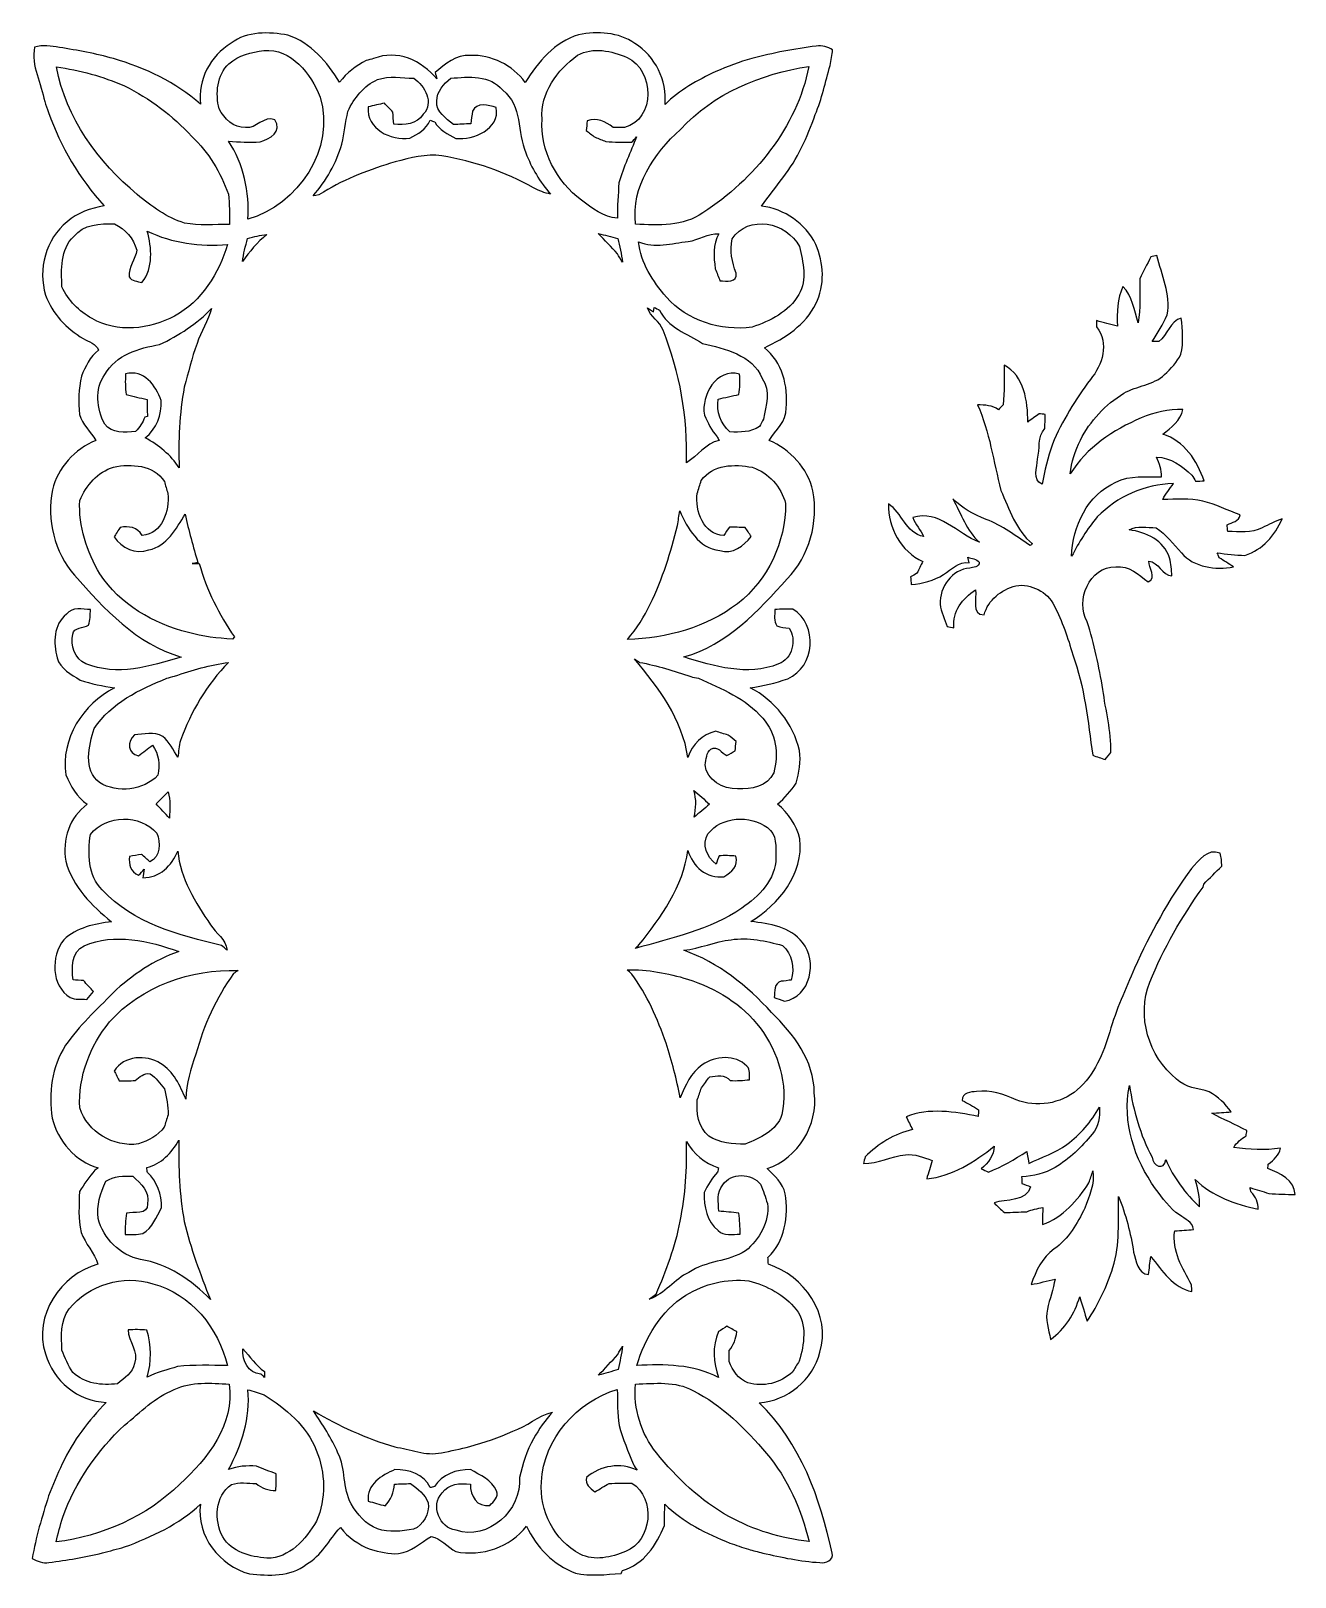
# Model space of a CAD drawing. Header units: centimetres. Extents: x -6 to 6.5, y -7.6 to 7.6.
import ezdxf

# ---------------------------------------------------------------- set-up
doc = ezdxf.new("R2010")
doc.units = ezdxf.units.CM
doc.header["$MEASUREMENT"] = 0
doc.layers.add('Camada 1', color=7, linetype='Continuous')

msp = doc.modelspace()

# ---------------------------------------------------------------- linework, layer by layer
at = {"layer": 'Camada 1', "color": 154}
for points, knots in [([(-4.05729, 7.52157), (-3.89784, 7.64329), (-3.68194, 7.63517), (-3.49462, 7.60165), (-3.49462, 7.60165), (-3.26884, 7.52615), (-3.10656, 7.33319), (-2.98343, 7.13775), (-2.98343, 7.13775), (-2.91429, 7.22948), (-2.82151, 7.29721), (-2.72133, 7.35117), (-2.72133, 7.35117), (-2.70262, 7.35576), (-2.66559, 7.36494), (-2.64724, 7.36952), (-2.64724, 7.36952), (-2.41757, 7.46512), (-2.17063, 7.34871), (-2.02211, 7.16845), (-2.02211, 7.16845), (-2.02635, 7.18431), (-2.03482, 7.21535), (-2.03904, 7.23089), (-2.03904, 7.23089), (-1.94451, 7.31731), (-1.83056, 7.41079), (-1.69367, 7.40021), (-1.69367, 7.40021), (-1.48132, 7.41079), (-1.27387, 7.30462), (-1.14793, 7.13493), (-1.14793, 7.13493), (-1.02164, 7.33495), (-0.85689, 7.53533), (-0.62123, 7.60518), (-0.62123, 7.60518), (-0.43497, 7.64222), (-0.22577, 7.63235), (-0.06526, 7.51981), (-0.06526, 7.51981), (0.13687, 7.39352), (0.25681, 7.15327), (0.23388, 6.91549), (0.23388, 6.91549), (0.37606, 7.05801), (0.55386, 7.15644), (0.73483, 7.24076), (0.73483, 7.24076), (0.8516, 7.28909), (0.96872, 7.33743), (1.09114, 7.36988), (1.09114, 7.36988), (1.30069, 7.42631), (1.51448, 7.46653), (1.72966, 7.49406), (1.72966, 7.49406), (1.78681, 7.50569), (1.84009, 7.4803), (1.89089, 7.45771), (1.89089, 7.45771), (1.88419, 7.4055), (1.87819, 7.35329), (1.86655, 7.30215), (1.86655, 7.30215), (1.81785, 7.13951), (1.78505, 6.9723), (1.71979, 6.81531), (1.71979, 6.81531), (1.67957, 6.70489), (1.63759, 6.59518), (1.58255, 6.49111), (1.58255, 6.49111), (1.48624, 6.2745), (1.32362, 6.10164), (1.18674, 5.91219), (1.18674, 5.91219), (1.41605, 5.88256), (1.62102, 5.74004), (1.72402, 5.53295), (1.72402, 5.53295), (1.80516, 5.34846), (1.81645, 5.12833), (1.72473, 4.94558), (1.72473, 4.94558), (1.62312, 4.73745), (1.42027, 4.60516), (1.21637, 4.51097), (1.21637, 4.51097), (1.39381, 4.3702), (1.45379, 4.12996), (1.4298, 3.91266), (1.4298, 3.91266), (1.43898, 3.78178), (1.32537, 3.69675), (1.26293, 3.59516), (1.26293, 3.59516), (1.4725, 3.50378), (1.64358, 3.32069), (1.69579, 3.09527), (1.69579, 3.09527), (1.75365, 2.78694), (1.66017, 2.45251), (1.44285, 2.22462), (1.44285, 2.22462), (1.15534, 1.90958), (0.84561, 1.57198), (0.42016, 1.45345), (0.42016, 1.45345), (0.72002, 1.36031), (1.04916, 1.26152), (1.35573, 1.3843), (1.35573, 1.3843), (1.49294, 1.43403), (1.5374, 1.62243), (1.46085, 1.73918), (1.46085, 1.73918), (1.41887, 1.74059), (1.37829, 1.748), (1.3395, 1.76142), (1.3395, 1.76142), (1.30422, 1.80833), (1.32079, 1.86901), (1.32009, 1.92263), (1.32009, 1.92263), (1.37936, 1.92546), (1.43862, 1.92687), (1.49825, 1.92722), (1.49825, 1.92722), (1.748, 1.77165), (1.71874, 1.35536), (1.44744, 1.23859), (1.44744, 1.23859), (1.32715, 1.19345), (1.20156, 1.16662), (1.07456, 1.14899), (1.07456, 1.14899), (1.31833, 1.02551), (1.50001, 0.7934), (1.5642, 0.52775), (1.5642, 0.52775), (1.57868, 0.41875), (1.55857, 0.31114), (1.52929, 0.20601), (1.52929, 0.20601), (1.4792, 0.12805), (1.41676, 0.05891), (1.34654, -0.00141), (1.34654, -0.00141), (1.45555, -0.08995), (1.53141, -0.20884), (1.56703, -0.34466), (1.56703, -0.34466), (1.60372, -0.69108), (1.36172, -0.9906), (1.08267, -1.16311), (1.08267, -1.16311), (1.26471, -1.18251), (1.47319, -1.21391), (1.59244, -1.36947), (1.59244, -1.36947), (1.74412, -1.55539), (1.67393, -1.90853), (1.41357, -1.9498), (1.41357, -1.9498), (1.38007, -1.93745), (1.34691, -1.92546), (1.31339, -1.91416), (1.31339, -1.91416), (1.32221, -1.85702), (1.30739, -1.76954), (1.38289, -1.75331), (1.38289, -1.75331), (1.40794, -1.75012), (1.45732, -1.74412), (1.48201, -1.74096), (1.48201, -1.74096), (1.51482, -1.61995), (1.49542, -1.48307), (1.39593, -1.39841), (1.39593, -1.39841), (1.23084, -1.35466), (1.05798, -1.31655), (0.88652, -1.34196), (0.88652, -1.34196), (0.72707, -1.3596), (0.57962, -1.4298), (0.42016, -1.44709), (0.42016, -1.44709), (0.76022, -1.5681), (1.0481, -1.79704), (1.28763, -2.06269), (1.28763, -2.06269), (1.50354, -2.27576), (1.7085, -2.53787), (1.70956, -2.85679), (1.70956, -2.85679), (1.74871, -3.17358), (1.54869, -3.50414), (1.24459, -3.60574), (1.24459, -3.60574), (1.31692, -3.67736), (1.40158, -3.74896), (1.42168, -3.85409), (1.42168, -3.85409), (1.45555, -4.07387), (1.42168, -4.32469), (1.2513, -4.4831), (1.2513, -4.4831), (1.25236, -4.50037), (1.25482, -4.5346), (1.25589, -4.55153), (1.25589, -4.55153), (1.60619, -4.6609), (1.87888, -5.05178), (1.7653, -5.42079), (1.7653, -5.42079), (1.69827, -5.69419), (1.44392, -5.90055), (1.16451, -5.9196), (1.16451, -5.9196), (1.5702, -6.31367), (1.77095, -6.8654), (1.8856, -7.40798), (1.8856, -7.40798), (1.90675, -7.47747), (1.81821, -7.50992), (1.76423, -7.50076), (1.76423, -7.50076), (1.57339, -7.48875), (1.38499, -7.4496), (1.19909, -7.40621), (1.19909, -7.40621), (1.15217, -7.39386), (1.10489, -7.38292), (1.05833, -7.36952), (1.05833, -7.36952), (0.9973, -7.34942), (0.93627, -7.32861), (0.87558, -7.30778), (0.87558, -7.30778), (0.64276, -7.2143), (0.41239, -7.1007), (0.23176, -6.92255), (0.23176, -6.92255), (0.23001, -6.9924), (0.22825, -7.06261), (0.22684, -7.13317), (0.22684, -7.13317), (0.15346, -7.32508), (0.02151, -7.5191), (-0.18591, -7.57802), (-0.18591, -7.57802), (-0.18979, -7.58542), (-0.19755, -7.59989), (-0.20143, -7.6073), (-0.20143, -7.6073), (-0.35102, -7.61929), (-0.50517, -7.63798), (-0.65298, -7.60411), (-0.65298, -7.60411), (-0.86713, -7.52122), (-1.04315, -7.35047), (-1.13454, -7.13987), (-1.13454, -7.13987), (-1.30104, -7.35012), (-1.57444, -7.44185), (-1.8362, -7.39245), (-1.8362, -7.39245), (-1.91698, -7.34589), (-1.98508, -7.25945), (-2.07751, -7.24252), (-2.07751, -7.24252), (-2.18298, -7.30284), (-2.27646, -7.39493), (-2.40171, -7.41186), (-2.40171, -7.41186), (-2.49624, -7.41997), (-2.58974, -7.39281), (-2.6804, -7.36952), (-2.6804, -7.36952), (-2.79576, -7.32296), (-2.90194, -7.25346), (-2.97638, -7.15222), (-2.97638, -7.15222), (-3.08751, -7.27463), (-3.16264, -7.43267), (-3.31187, -7.51769), (-3.31187, -7.51769), (-3.47098, -7.64399), (-3.68477, -7.63093), (-3.8749, -7.61188), (-3.8749, -7.61188), (-4.16913, -7.53285), (-4.40265, -7.2344), (-4.35963, -6.9236), (-4.35963, -6.9236), (-4.57093, -7.12257), (-4.84011, -7.24641), (-5.10998, -7.34625), (-5.10998, -7.34625), (-5.183, -7.36528), (-5.25604, -7.38611), (-5.32906, -7.4055), (-5.32906, -7.4055), (-5.50333, -7.44607), (-5.68042, -7.47818), (-5.85786, -7.49899), (-5.85786, -7.49899), (-5.91714, -7.51275), (-5.97076, -7.48488), (-6.02262, -7.46125), (-6.02262, -7.46125), (-5.98945, -7.24992), (-5.92349, -7.04603), (-5.8621, -6.84176), (-5.8621, -6.84176), (-5.818, -6.73488), (-5.77532, -6.62763), (-5.72593, -6.52322), (-5.72593, -6.52322), (-5.61798, -6.29673), (-5.46664, -6.09494), (-5.29096, -5.91643), (-5.29096, -5.91643), (-5.57176, -5.90937), (-5.81413, -5.70123), (-5.8935, -5.43736), (-5.8935, -5.43736), (-6.01486, -5.06095), (-5.74075, -4.64925), (-5.37316, -4.55117), (-5.37316, -4.55117), (-5.40878, -4.43688), (-5.50016, -4.34974), (-5.5379, -4.23545), (-5.5379, -4.23545), (-5.57213, -4.10386), (-5.55871, -3.96662), (-5.55659, -3.83222), (-5.55659, -3.83222), (-5.50932, -3.75849), (-5.45711, -3.68828), (-5.40278, -3.61984), (-5.40278, -3.61984), (-5.39503, -3.61456), (-5.37951, -3.60398), (-5.37174, -3.59867), (-5.37174, -3.59867), (-5.59576, -3.53518), (-5.76932, -3.33058), (-5.82577, -3.10797), (-5.82577, -3.10797), (-5.8621, -2.86244), (-5.8307, -2.59749), (-5.69312, -2.38619), (-5.69312, -2.38619), (-5.55907, -2.19463), (-5.38833, -2.03376), (-5.22357, -1.86901), (-5.22357, -1.86901), (-5.03872, -1.68733), (-4.81576, -1.54622), (-4.572, -1.45767), (-4.572, -1.45767), (-4.87115, -1.35678), (-5.20734, -1.27), (-5.51074, -1.40299), (-5.51074, -1.40299), (-5.63703, -1.46156), (-5.63527, -1.62136), (-5.61798, -1.73884), (-5.61798, -1.73884), (-5.59293, -1.74096), (-5.54248, -1.74449), (-5.51709, -1.74659), (-5.51709, -1.74659), (-5.48357, -1.78257), (-5.44971, -1.81892), (-5.41655, -1.85525), (-5.41655, -1.85525), (-5.43913, -1.881), (-5.46169, -1.90675), (-5.48428, -1.9325), (-5.48428, -1.9325), (-5.53826, -1.92792), (-5.59611, -1.93674), (-5.6469, -1.91452), (-5.6469, -1.91452), (-5.83847, -1.79846), (-5.83988, -1.50529), (-5.71005, -1.34267), (-5.71005, -1.34267), (-5.58482, -1.22307), (-5.40631, -1.18321), (-5.23909, -1.16521), (-5.23909, -1.16521), (-5.43418, -1.00436), (-5.62327, -0.81986), (-5.69029, -0.5669), (-5.69029, -0.5669), (-5.72735, -0.35489), (-5.65643, -0.12982), (-5.47828, -0.00175), (-5.47828, -0.00175), (-5.58375, 0.06561), (-5.64232, 0.17638), (-5.69066, 0.28751), (-5.69066, 0.28751), (-5.74462, 0.64347), (-5.52097, 0.98777), (-5.21088, 1.14793), (-5.21088, 1.14793), (-5.32553, 1.16382), (-5.43877, 1.1885), (-5.54884, 1.22555), (-5.54884, 1.22555), (-5.63845, 1.28093), (-5.7471, 1.33419), (-5.77639, 1.44533), (-5.77639, 1.44533), (-5.81659, 1.59103), (-5.81554, 1.77587), (-5.68289, 1.87537), (-5.68289, 1.87537), (-5.62539, 1.95155), (-5.52767, 1.92617), (-5.44617, 1.92158), (-5.44617, 1.92158), (-5.45076, 1.87042), (-5.44795, 1.81751), (-5.46664, 1.76847), (-5.46664, 1.76847), (-5.51744, 1.73743), (-5.61092, 1.74978), (-5.62256, 1.67745), (-5.62256, 1.67745), (-5.64585, 1.56739), (-5.60351, 1.43333), (-5.49346, 1.38711), (-5.49346, 1.38711), (-5.18478, 1.25976), (-4.85422, 1.3596), (-4.55188, 1.45308), (-4.55188, 1.45308), (-4.99075, 1.58043), (-5.31459, 1.92792), (-5.60422, 2.26272), (-5.60422, 2.26272), (-5.80672, 2.48778), (-5.87869, 2.81023), (-5.82329, 3.10444), (-5.82329, 3.10444), (-5.77074, 3.32493), (-5.6028, 3.50838), (-5.39503, 3.59445), (-5.39503, 3.59445), (-5.44512, 3.68194), (-5.53084, 3.74967), (-5.55449, 3.85056), (-5.55449, 3.85056), (-5.56753, 3.97651), (-5.56506, 4.10527), (-5.5372, 4.22909), (-5.5372, 4.22909), (-5.49416, 4.32257), (-5.45535, 4.42348), (-5.36857, 4.48627), (-5.36857, 4.48627), (-5.38973, 4.55329), (-5.46522, 4.56812), (-5.5185, 4.60162), (-5.5185, 4.60162), (-5.68571, 4.69759), (-5.82329, 4.84964), (-5.89138, 5.03096), (-5.89138, 5.03096), (-5.9683, 5.28708), (-5.88997, 5.58553), (-5.67867, 5.75522), (-5.67867, 5.75522), (-5.57847, 5.84975), (-5.44371, 5.88573), (-5.31318, 5.91502), (-5.31318, 5.91502), (-5.55625, 6.18277), (-5.74075, 6.49746), (-5.86246, 6.83789), (-5.86246, 6.83789), (-5.8748, 6.87387), (-5.88715, 6.9095), (-5.89986, 6.94513), (-5.89986, 6.94513), (-5.93231, 7.12364), (-6.03603, 7.29933), (-6.00004, 7.48276), (-6.00004, 7.48276), (-5.91996, 7.50746), (-5.83564, 7.49299), (-5.75451, 7.4803), (-5.75451, 7.4803), (-5.57494, 7.44996), (-5.39467, 7.42068), (-5.2197, 7.36952), (-5.2197, 7.36952), (-4.90748, 7.2785), (-4.60445, 7.13705), (-4.35997, 6.91902), (-4.35997, 6.91902), (-4.38962, 7.15856), (-4.26154, 7.3981), (-4.05729, 7.52157)], [0, 0, 0, 0, 0.00775194, 0.00775194, 0.00775194, 0.00775194, 0.01550388, 0.01550388, 0.01550388, 0.01550388, 0.02325581, 0.02325581, 0.02325581, 0.02325581, 0.03100775, 0.03100775, 0.03100775, 0.03100775, 0.03875969, 0.03875969, 0.03875969, 0.03875969, 0.04651163, 0.04651163, 0.04651163, 0.04651163, 0.05426357, 0.05426357, 0.05426357, 0.05426357, 0.0620155, 0.0620155, 0.0620155, 0.0620155, 0.06976744, 0.06976744, 0.06976744, 0.06976744, 0.07751938, 0.07751938, 0.07751938, 0.07751938, 0.08527132, 0.08527132, 0.08527132, 0.08527132, 0.09302326, 0.09302326, 0.09302326, 0.09302326, 0.10077519, 0.10077519, 0.10077519, 0.10077519, 0.10852713, 0.10852713, 0.10852713, 0.10852713, 0.11627907, 0.11627907, 0.11627907, 0.11627907, 0.12403101, 0.12403101, 0.12403101, 0.12403101, 0.13178295, 0.13178295, 0.13178295, 0.13178295, 0.13953488, 0.13953488, 0.13953488, 0.13953488, 0.14728682, 0.14728682, 0.14728682, 0.14728682, 0.15503876, 0.15503876, 0.15503876, 0.15503876, 0.1627907, 0.1627907, 0.1627907, 0.1627907, 0.17054264, 0.17054264, 0.17054264, 0.17054264, 0.17829457, 0.17829457, 0.17829457, 0.17829457, 0.18604651, 0.18604651, 0.18604651, 0.18604651, 0.19379845, 0.19379845, 0.19379845, 0.19379845, 0.20155039, 0.20155039, 0.20155039, 0.20155039, 0.20930233, 0.20930233, 0.20930233, 0.20930233, 0.21705426, 0.21705426, 0.21705426, 0.21705426, 0.2248062, 0.2248062, 0.2248062, 0.2248062, 0.23255814, 0.23255814, 0.23255814, 0.23255814, 0.24031008, 0.24031008, 0.24031008, 0.24031008, 0.24806202, 0.24806202, 0.24806202, 0.24806202, 0.25581395, 0.25581395, 0.25581395, 0.25581395, 0.26356589, 0.26356589, 0.26356589, 0.26356589, 0.27131783, 0.27131783, 0.27131783, 0.27131783, 0.27906977, 0.27906977, 0.27906977, 0.27906977, 0.28682171, 0.28682171, 0.28682171, 0.28682171, 0.29457364, 0.29457364, 0.29457364, 0.29457364, 0.30232558, 0.30232558, 0.30232558, 0.30232558, 0.31007752, 0.31007752, 0.31007752, 0.31007752, 0.31782946, 0.31782946, 0.31782946, 0.31782946, 0.3255814, 0.3255814, 0.3255814, 0.3255814, 0.33333333, 0.33333333, 0.33333333, 0.33333333, 0.34108527, 0.34108527, 0.34108527, 0.34108527, 0.34883721, 0.34883721, 0.34883721, 0.34883721, 0.35658915, 0.35658915, 0.35658915, 0.35658915, 0.36434109, 0.36434109, 0.36434109, 0.36434109, 0.37209302, 0.37209302, 0.37209302, 0.37209302, 0.37984496, 0.37984496, 0.37984496, 0.37984496, 0.3875969, 0.3875969, 0.3875969, 0.3875969, 0.39534884, 0.39534884, 0.39534884, 0.39534884, 0.40310078, 0.40310078, 0.40310078, 0.40310078, 0.41085271, 0.41085271, 0.41085271, 0.41085271, 0.41860465, 0.41860465, 0.41860465, 0.41860465, 0.42635659, 0.42635659, 0.42635659, 0.42635659, 0.43410853, 0.43410853, 0.43410853, 0.43410853, 0.44186047, 0.44186047, 0.44186047, 0.44186047, 0.4496124, 0.4496124, 0.4496124, 0.4496124, 0.45736434, 0.45736434, 0.45736434, 0.45736434, 0.46511628, 0.46511628, 0.46511628, 0.46511628, 0.47286822, 0.47286822, 0.47286822, 0.47286822, 0.48062016, 0.48062016, 0.48062016, 0.48062016, 0.48837209, 0.48837209, 0.48837209, 0.48837209, 0.49612403, 0.49612403, 0.49612403, 0.49612403, 0.50387597, 0.50387597, 0.50387597, 0.50387597, 0.51162791, 0.51162791, 0.51162791, 0.51162791, 0.51937984, 0.51937984, 0.51937984, 0.51937984, 0.52713178, 0.52713178, 0.52713178, 0.52713178, 0.53488372, 0.53488372, 0.53488372, 0.53488372, 0.54263566, 0.54263566, 0.54263566, 0.54263566, 0.5503876, 0.5503876, 0.5503876, 0.5503876, 0.55813953, 0.55813953, 0.55813953, 0.55813953, 0.56589147, 0.56589147, 0.56589147, 0.56589147, 0.57364341, 0.57364341, 0.57364341, 0.57364341, 0.58139535, 0.58139535, 0.58139535, 0.58139535, 0.58914729, 0.58914729, 0.58914729, 0.58914729, 0.59689922, 0.59689922, 0.59689922, 0.59689922, 0.60465116, 0.60465116, 0.60465116, 0.60465116, 0.6124031, 0.6124031, 0.6124031, 0.6124031, 0.62015504, 0.62015504, 0.62015504, 0.62015504, 0.62790698, 0.62790698, 0.62790698, 0.62790698, 0.63565891, 0.63565891, 0.63565891, 0.63565891, 0.64341085, 0.64341085, 0.64341085, 0.64341085, 0.65116279, 0.65116279, 0.65116279, 0.65116279, 0.65891473, 0.65891473, 0.65891473, 0.65891473, 0.66666667, 0.66666667, 0.66666667, 0.66666667, 0.6744186, 0.6744186, 0.6744186, 0.6744186, 0.68217054, 0.68217054, 0.68217054, 0.68217054, 0.68992248, 0.68992248, 0.68992248, 0.68992248, 0.69767442, 0.69767442, 0.69767442, 0.69767442, 0.70542636, 0.70542636, 0.70542636, 0.70542636, 0.71317829, 0.71317829, 0.71317829, 0.71317829, 0.72093023, 0.72093023, 0.72093023, 0.72093023, 0.72868217, 0.72868217, 0.72868217, 0.72868217, 0.73643411, 0.73643411, 0.73643411, 0.73643411, 0.74418605, 0.74418605, 0.74418605, 0.74418605, 0.75193798, 0.75193798, 0.75193798, 0.75193798, 0.75968992, 0.75968992, 0.75968992, 0.75968992, 0.76744186, 0.76744186, 0.76744186, 0.76744186, 0.7751938, 0.7751938, 0.7751938, 0.7751938, 0.78294574, 0.78294574, 0.78294574, 0.78294574, 0.79069767, 0.79069767, 0.79069767, 0.79069767, 0.79844961, 0.79844961, 0.79844961, 0.79844961, 0.80620155, 0.80620155, 0.80620155, 0.80620155, 0.81395349, 0.81395349, 0.81395349, 0.81395349, 0.82170543, 0.82170543, 0.82170543, 0.82170543, 0.82945736, 0.82945736, 0.82945736, 0.82945736, 0.8372093, 0.8372093, 0.8372093, 0.8372093, 0.84496124, 0.84496124, 0.84496124, 0.84496124, 0.85271318, 0.85271318, 0.85271318, 0.85271318, 0.86046512, 0.86046512, 0.86046512, 0.86046512, 0.86821705, 0.86821705, 0.86821705, 0.86821705, 0.87596899, 0.87596899, 0.87596899, 0.87596899, 0.88372093, 0.88372093, 0.88372093, 0.88372093, 0.89147287, 0.89147287, 0.89147287, 0.89147287, 0.89922481, 0.89922481, 0.89922481, 0.89922481, 0.90697674, 0.90697674, 0.90697674, 0.90697674, 0.91472868, 0.91472868, 0.91472868, 0.91472868, 0.92248062, 0.92248062, 0.92248062, 0.92248062, 0.93023256, 0.93023256, 0.93023256, 0.93023256, 0.9379845, 0.9379845, 0.9379845, 0.9379845, 0.94573643, 0.94573643, 0.94573643, 0.94573643, 0.95348837, 0.95348837, 0.95348837, 0.95348837, 0.96124031, 0.96124031, 0.96124031, 0.96124031, 0.96899225, 0.96899225, 0.96899225, 0.96899225, 0.97674419, 0.97674419, 0.97674419, 0.97674419, 0.98449612, 0.98449612, 0.98449612, 0.98449612, 1, 1, 1, 1]), ([(-4.07775, 7.31943), (-4.07775, 7.31943), (-4.07775, 7.31943), (-4.07775, 7.31943), (-4.07775, 7.31943), (-4.1977, 7.20794), (-4.21323, 7.0231), (-4.17476, 6.87246), (-4.17476, 6.87246), (-4.12467, 6.77545), (-4.03153, 6.68443), (-3.91512, 6.68689), (-3.91512, 6.68689), (-3.80646, 6.67244), (-3.73698, 6.80895), (-3.62374, 6.76556), (-3.62374, 6.76556), (-3.54965, 6.65091), (-3.67171, 6.57153), (-3.77048, 6.54719), (-3.77048, 6.54719), (-3.87419, 6.54015), (-3.97862, 6.54261), (-4.08164, 6.5546), (-4.08164, 6.5546), (-3.93452, 6.326), (-3.87208, 6.05119), (-3.89008, 5.78097), (-3.89008, 5.78097), (-3.39653, 5.92454), (-3.01837, 6.477), (-3.17746, 6.98994), (-3.17746, 6.98994), (-3.2646, 7.21783), (-3.4618, 7.47182), (-3.73238, 7.44996), (-3.73238, 7.44996), (-3.85375, 7.43091), (-3.98497, 7.40587), (-4.07775, 7.31943)], [0, 0, 0, 0, 0.09090909, 0.09090909, 0.09090909, 0.09090909, 0.18181818, 0.18181818, 0.18181818, 0.18181818, 0.27272727, 0.27272727, 0.27272727, 0.27272727, 0.36363636, 0.36363636, 0.36363636, 0.36363636, 0.45454545, 0.45454545, 0.45454545, 0.45454545, 0.54545455, 0.54545455, 0.54545455, 0.54545455, 0.63636364, 0.63636364, 0.63636364, 0.63636364, 0.72727273, 0.72727273, 0.72727273, 0.72727273, 0.81818182, 0.81818182, 0.81818182, 0.81818182, 1, 1, 1, 1]), ([(-0.63112, 7.40197), (-0.63112, 7.40197), (-0.63112, 7.40197), (-0.63112, 7.40197), (-0.63112, 7.40197), (-0.83219, 7.25769), (-1.00012, 7.03014), (-0.98248, 6.77157), (-0.98248, 6.77157), (-1.004, 6.45865), (-0.83784, 6.15526), (-0.59265, 5.96864), (-0.59265, 5.96864), (-0.48648, 5.88997), (-0.37429, 5.80284), (-0.23741, 5.79154), (-0.23741, 5.79154), (-0.23741, 5.90868), (-0.23035, 6.0258), (-0.22224, 6.14257), (-0.22224, 6.14257), (-0.17744, 6.29884), (-0.10583, 6.44489), (-0.04833, 6.59659), (-0.04833, 6.59659), (-0.06068, 6.58283), (-0.08502, 6.55567), (-0.09735, 6.54227), (-0.09735, 6.54227), (-0.18204, 6.54227), (-0.26704, 6.54368), (-0.35172, 6.54931), (-0.35172, 6.54931), (-0.387, 6.56449), (-0.42298, 6.57859), (-0.45861, 6.59236), (-0.45861, 6.59236), (-0.48753, 6.61423), (-0.51611, 6.63575), (-0.54468, 6.65762), (-0.54468, 6.65762), (-0.54186, 6.68937), (-0.53903, 6.72146), (-0.53622, 6.75323), (-0.53622, 6.75323), (-0.44202, 6.79097), (-0.35453, 6.74616), (-0.27939, 6.68937), (-0.27939, 6.68937), (-0.24236, 6.68867), (-0.20496, 6.68796), (-0.16756, 6.68689), (-0.16756, 6.68689), (0.14323, 6.77262), (0.13017, 7.25699), (-0.14216, 7.38082), (-0.14216, 7.38082), (-0.2942, 7.44502), (-0.47907, 7.48946), (-0.63112, 7.40197)], [0, 0, 0, 0, 0.0625, 0.0625, 0.0625, 0.0625, 0.125, 0.125, 0.125, 0.125, 0.1875, 0.1875, 0.1875, 0.1875, 0.25, 0.25, 0.25, 0.25, 0.3125, 0.3125, 0.3125, 0.3125, 0.375, 0.375, 0.375, 0.375, 0.4375, 0.4375, 0.4375, 0.4375, 0.5, 0.5, 0.5, 0.5, 0.5625, 0.5625, 0.5625, 0.5625, 0.625, 0.625, 0.625, 0.625, 0.6875, 0.6875, 0.6875, 0.6875, 0.75, 0.75, 0.75, 0.75, 0.8125, 0.8125, 0.8125, 0.8125, 0.875, 0.875, 0.875, 0.875, 1, 1, 1, 1]), ([(-5.78379, 7.28802), (-5.78379, 7.28802), (-5.78379, 7.28802), (-5.78379, 7.28802), (-5.78379, 7.28802), (-5.69136, 6.78356), (-5.37245, 6.34824), (-4.98439, 6.02509), (-4.98439, 6.02509), (-4.84433, 5.90937), (-4.69406, 5.79861), (-4.51838, 5.74392), (-4.51838, 5.74392), (-4.37127, 5.71605), (-4.22063, 5.7284), (-4.07212, 5.73051), (-4.07212, 5.73051), (-4.07141, 5.83035), (-4.07423, 5.93019), (-4.08269, 6.02967), (-4.08269, 6.02967), (-4.16243, 6.24275), (-4.27672, 6.44525), (-4.4457, 6.60011), (-4.4457, 6.60011), (-4.63549, 6.80544), (-4.86056, 6.97618), (-5.11174, 7.0993), (-5.11174, 7.0993), (-5.32482, 7.19561), (-5.55271, 7.25382), (-5.78379, 7.28802)], [0, 0, 0, 0, 0.11111111, 0.11111111, 0.11111111, 0.11111111, 0.22222222, 0.22222222, 0.22222222, 0.22222222, 0.33333333, 0.33333333, 0.33333333, 0.33333333, 0.44444444, 0.44444444, 0.44444444, 0.44444444, 0.55555556, 0.55555556, 0.55555556, 0.55555556, 0.66666667, 0.66666667, 0.66666667, 0.66666667, 0.77777778, 0.77777778, 0.77777778, 0.77777778, 1, 1, 1, 1]), ([(-2.60879, 7.16244), (-2.60879, 7.16244), (-2.60879, 7.16244), (-2.60879, 7.16244), (-2.60879, 7.16244), (-2.74425, 7.10247), (-2.84127, 6.98005), (-2.903, 6.84812), (-2.903, 6.84812), (-2.92417, 6.74088), (-2.94004, 6.63222), (-2.9605, 6.52463), (-2.9605, 6.52463), (-3.01659, 6.33589), (-3.11714, 6.16162), (-3.24555, 6.01274), (-3.24555, 6.01274), (-3.2071, 6.01274), (-3.17287, 6.02826), (-3.14184, 6.05013), (-3.14184, 6.05013), (-2.92381, 6.18701), (-2.6797, 6.27591), (-2.43382, 6.34824), (-2.43382, 6.34824), (-2.28423, 6.38986), (-2.12901, 6.42972), (-1.97272, 6.4082), (-1.97272, 6.4082), (-1.65593, 6.35458), (-1.34584, 6.25086), (-1.0661, 6.09141), (-1.0661, 6.09141), (-1.01318, 6.06248), (-0.95708, 6.04202), (-0.89746, 6.03037), (-0.89746, 6.03037), (-1.00365, 6.14927), (-1.0862, 6.28791), (-1.14229, 6.43678), (-1.14229, 6.43678), (-1.23013, 6.64104), (-1.17651, 6.90491), (-1.37159, 7.05626), (-1.37159, 7.05626), (-1.49859, 7.21184), (-1.70709, 7.18925), (-1.88524, 7.17549), (-1.88524, 7.17549), (-1.95438, 7.11834), (-2.02318, 7.04461), (-2.02352, 6.94867), (-2.02352, 6.94867), (-2.03164, 6.84106), (-1.93004, 6.77862), (-1.85914, 6.71724), (-1.85914, 6.71724), (-1.80162, 6.72041), (-1.74412, 6.72287), (-1.68663, 6.72606), (-1.68663, 6.72606), (-1.68205, 6.76733), (-1.67604, 6.80861), (-1.66863, 6.84954), (-1.66863, 6.84954), (-1.63089, 6.9409), (-1.50917, 6.91056), (-1.4351, 6.88693), (-1.4351, 6.88693), (-1.39559, 6.67173), (-1.6591, 6.56271), (-1.83585, 6.58106), (-1.83585, 6.58106), (-1.91523, 6.62199), (-1.99636, 6.66574), (-2.04399, 6.74404), (-2.04399, 6.74404), (-2.05527, 6.74828), (-2.07785, 6.75604), (-2.08915, 6.75993), (-2.08915, 6.75993), (-2.12583, 6.67103), (-2.20839, 6.62481), (-2.28917, 6.58247), (-2.28917, 6.58247), (-2.47755, 6.55778), (-2.72308, 6.67278), (-2.70157, 6.89222), (-2.70157, 6.89222), (-2.64795, 6.90597), (-2.59362, 6.91868), (-2.53894, 6.9282), (-2.53894, 6.9282), (-2.51249, 6.89926), (-2.48567, 6.87034), (-2.4585, 6.84142), (-2.4585, 6.84142), (-2.45497, 6.8012), (-2.4518, 6.76063), (-2.44827, 6.72007), (-2.44827, 6.72007), (-2.34102, 6.70913), (-2.22108, 6.71759), (-2.15793, 6.81918), (-2.15793, 6.81918), (-2.04786, 6.93313), (-2.13924, 7.10035), (-2.25, 7.17479), (-2.25, 7.17479), (-2.36889, 7.17832), (-2.49307, 7.20195), (-2.60879, 7.16244)], [0, 0, 0, 0, 0.03448276, 0.03448276, 0.03448276, 0.03448276, 0.06896552, 0.06896552, 0.06896552, 0.06896552, 0.10344828, 0.10344828, 0.10344828, 0.10344828, 0.13793103, 0.13793103, 0.13793103, 0.13793103, 0.17241379, 0.17241379, 0.17241379, 0.17241379, 0.20689655, 0.20689655, 0.20689655, 0.20689655, 0.24137931, 0.24137931, 0.24137931, 0.24137931, 0.27586207, 0.27586207, 0.27586207, 0.27586207, 0.31034483, 0.31034483, 0.31034483, 0.31034483, 0.34482759, 0.34482759, 0.34482759, 0.34482759, 0.37931034, 0.37931034, 0.37931034, 0.37931034, 0.4137931, 0.4137931, 0.4137931, 0.4137931, 0.44827586, 0.44827586, 0.44827586, 0.44827586, 0.48275862, 0.48275862, 0.48275862, 0.48275862, 0.51724138, 0.51724138, 0.51724138, 0.51724138, 0.55172414, 0.55172414, 0.55172414, 0.55172414, 0.5862069, 0.5862069, 0.5862069, 0.5862069, 0.62068966, 0.62068966, 0.62068966, 0.62068966, 0.65517241, 0.65517241, 0.65517241, 0.65517241, 0.68965517, 0.68965517, 0.68965517, 0.68965517, 0.72413793, 0.72413793, 0.72413793, 0.72413793, 0.75862069, 0.75862069, 0.75862069, 0.75862069, 0.79310345, 0.79310345, 0.79310345, 0.79310345, 0.82758621, 0.82758621, 0.82758621, 0.82758621, 0.86206897, 0.86206897, 0.86206897, 0.86206897, 0.89655172, 0.89655172, 0.89655172, 0.89655172, 0.93103448, 0.93103448, 0.93103448, 0.93103448, 1, 1, 1, 1]), ([(0.38522, 6.66855), (0.38522, 6.66855), (0.38522, 6.66855), (0.38522, 6.66855), (0.38522, 6.66855), (0.12347, 6.4322), (-0.10159, 6.1034), (-0.05749, 5.73334), (-0.05749, 5.73334), (0.16932, 5.71746), (0.4131, 5.70971), (0.60888, 5.84517), (0.60888, 5.84517), (1.11548, 6.17819), (1.53775, 6.68619), (1.65559, 7.29297), (1.65559, 7.29297), (1.18215, 7.21888), (0.71402, 7.02697), (0.38522, 6.66855)], [0, 0, 0, 0, 0.16666667, 0.16666667, 0.16666667, 0.16666667, 0.33333333, 0.33333333, 0.33333333, 0.33333333, 0.5, 0.5, 0.5, 0.5, 0.66666667, 0.66666667, 0.66666667, 0.66666667, 1, 1, 1, 1]), ([(0.89605, 5.58623), (0.89605, 5.58623), (0.89605, 5.58623), (0.89605, 5.58623), (0.89605, 5.58623), (0.87524, 5.47088), (0.89393, 5.35727), (0.93661, 5.24968), (0.93661, 5.24968), (0.9525, 5.15196), (0.83889, 5.1689), (0.77681, 5.17348), (0.77681, 5.17348), (0.76164, 5.21334), (0.74612, 5.25285), (0.73025, 5.29237), (0.73025, 5.29237), (0.71649, 5.40773), (0.70238, 5.53261), (0.76729, 5.63703), (0.76729, 5.63703), (0.65933, 5.6469), (0.5669, 5.57354), (0.46177, 5.56119), (0.46177, 5.56119), (0.29986, 5.54355), (0.13053, 5.49027), (-0.02716, 5.55871), (-0.02716, 5.55871), (-0.00952, 5.34952), (0.1143, 5.16714), (0.24694, 5.0119), (0.24694, 5.0119), (0.4572, 4.7766), (0.78351, 4.67218), (1.09361, 4.71487), (1.09361, 4.71487), (1.27353, 4.77378), (1.45837, 4.86692), (1.55645, 5.03695), (1.55645, 5.03695), (1.64041, 5.18337), (1.59914, 5.35693), (1.56209, 5.51074), (1.56209, 5.51074), (1.43932, 5.7531), (1.05621, 5.83177), (0.89605, 5.58623)], [0, 0, 0, 0, 0.07692308, 0.07692308, 0.07692308, 0.07692308, 0.15384615, 0.15384615, 0.15384615, 0.15384615, 0.23076923, 0.23076923, 0.23076923, 0.23076923, 0.30769231, 0.30769231, 0.30769231, 0.30769231, 0.38461538, 0.38461538, 0.38461538, 0.38461538, 0.46153846, 0.46153846, 0.46153846, 0.46153846, 0.53846154, 0.53846154, 0.53846154, 0.53846154, 0.61538462, 0.61538462, 0.61538462, 0.61538462, 0.69230769, 0.69230769, 0.69230769, 0.69230769, 0.76923077, 0.76923077, 0.76923077, 0.76923077, 0.84615385, 0.84615385, 0.84615385, 0.84615385, 1, 1, 1, 1]), ([(-5.61269, 5.61199), (-5.61269, 5.61199), (-5.61269, 5.61199), (-5.61269, 5.61199), (-5.61269, 5.61199), (-5.74815, 5.48286), (-5.73475, 5.28284), (-5.72981, 5.1121), (-5.72981, 5.1121), (-5.66702, 4.9791), (-5.56012, 4.87009), (-5.43136, 4.79989), (-5.43136, 4.79989), (-5.1823, 4.65454), (-4.86304, 4.69053), (-4.6168, 4.82423), (-4.6168, 4.82423), (-4.34833, 4.96887), (-4.17653, 5.24615), (-4.09151, 5.53225), (-4.09151, 5.53225), (-4.36104, 5.51003), (-4.64149, 5.54319), (-4.88597, 5.6649), (-4.88597, 5.6649), (-4.84222, 5.49697), (-4.82211, 5.30083), (-4.93783, 5.1562), (-4.93783, 5.1562), (-4.98369, 5.16784), (-5.03802, 5.16819), (-5.06623, 5.21299), (-5.06623, 5.21299), (-5.07188, 5.30825), (-5.00097, 5.38444), (-4.99039, 5.47687), (-4.99039, 5.47687), (-5.02038, 5.59435), (-5.10222, 5.68254), (-5.20946, 5.7351), (-5.20946, 5.7351), (-5.35235, 5.7425), (-5.51461, 5.73017), (-5.61269, 5.61199)], [0, 0, 0, 0, 0.08333333, 0.08333333, 0.08333333, 0.08333333, 0.16666667, 0.16666667, 0.16666667, 0.16666667, 0.25, 0.25, 0.25, 0.25, 0.33333333, 0.33333333, 0.33333333, 0.33333333, 0.41666667, 0.41666667, 0.41666667, 0.41666667, 0.5, 0.5, 0.5, 0.5, 0.58333333, 0.58333333, 0.58333333, 0.58333333, 0.66666667, 0.66666667, 0.66666667, 0.66666667, 0.75, 0.75, 0.75, 0.75, 0.83333333, 0.83333333, 0.83333333, 0.83333333, 1, 1, 1, 1]), ([(-3.89361, 5.59047), (-3.89361, 5.59047), (-3.89361, 5.59047), (-3.89361, 5.59047), (-3.89361, 5.59047), (-3.91512, 5.51532), (-3.93488, 5.43947), (-3.94511, 5.36187), (-3.94511, 5.36187), (-3.87597, 5.46099), (-3.79835, 5.55449), (-3.70275, 5.62926), (-3.70275, 5.62926), (-3.76802, 5.62539), (-3.83117, 5.60846), (-3.89361, 5.59047)], [0, 0, 0, 0, 0.2, 0.2, 0.2, 0.2, 0.4, 0.4, 0.4, 0.4, 0.6, 0.6, 0.6, 0.6, 1, 1, 1, 1]), ([(-0.4265, 5.6395), (-0.4265, 5.6395), (-0.4265, 5.6395), (-0.4265, 5.6395), (-0.4265, 5.6395), (-0.36194, 5.57388), (-0.29774, 5.50827), (-0.23777, 5.43877), (-0.23777, 5.43877), (-0.22119, 5.4116), (-0.20425, 5.3848), (-0.18661, 5.35798), (-0.18661, 5.35798), (-0.19614, 5.43736), (-0.21519, 5.51461), (-0.23459, 5.59152), (-0.23459, 5.59152), (-0.29845, 5.60846), (-0.36194, 5.62539), (-0.4265, 5.6395)], [0, 0, 0, 0, 0.16666667, 0.16666667, 0.16666667, 0.16666667, 0.33333333, 0.33333333, 0.33333333, 0.33333333, 0.5, 0.5, 0.5, 0.5, 0.66666667, 0.66666667, 0.66666667, 0.66666667, 1, 1, 1, 1]), ([(5.03695, 5.40878), (5.05213, 5.41231), (5.08246, 5.42008), (5.09729, 5.42361), (5.09729, 5.42361), (5.14385, 5.22958), (5.23521, 5.04048), (5.19994, 4.83517), (5.19994, 4.83517), (5.15408, 4.74451), (5.10786, 4.65349), (5.04859, 4.57093), (5.04859, 4.57093), (5.06589, 4.57129), (5.1001, 4.572), (5.11703, 4.57234), (5.11703, 4.57234), (5.20452, 4.63937), (5.22498, 4.77343), (5.33822, 4.80484), (5.33822, 4.80484), (5.34882, 4.68595), (5.36468, 4.56352), (5.33435, 4.44641), (5.33435, 4.44641), (5.2966, 4.36808), (5.23521, 4.30423), (5.17313, 4.24461), (5.17313, 4.24461), (5.06201, 4.13948), (4.89832, 4.13561), (4.77026, 4.06082), (4.77026, 4.06082), (4.58823, 3.94899), (4.43547, 3.78848), (4.34057, 3.59621), (4.34057, 3.59621), (4.28941, 3.49144), (4.2485, 3.38101), (4.23969, 3.26319), (4.23969, 3.26319), (4.39914, 3.52565), (4.66583, 3.6971), (4.94135, 3.81669), (4.94135, 3.81669), (5.07118, 3.87244), (5.21124, 3.90277), (5.35269, 3.90102), (5.35269, 3.90102), (5.33259, 3.78953), (5.2398, 3.71863), (5.15408, 3.65583), (5.15408, 3.65583), (5.36751, 3.59268), (5.49521, 3.39336), (5.56472, 3.19405), (5.56472, 3.19405), (5.54355, 3.19334), (5.5005, 3.19193), (5.47899, 3.19088), (5.47899, 3.19088), (5.47017, 3.20604), (5.45217, 3.23568), (5.443, 3.25084), (5.443, 3.25084), (5.34634, 3.34503), (5.23416, 3.42618), (5.09235, 3.42864), (5.09235, 3.42864), (5.12056, 3.3669), (5.1449, 3.3027), (5.14314, 3.23356), (5.14314, 3.23356), (4.99215, 3.23074), (4.82988, 3.25437), (4.69123, 3.18065), (4.69123, 3.18065), (4.41077, 3.06), (4.26013, 2.74109), (4.25414, 2.44897), (4.25414, 2.44897), (4.32505, 2.58692), (4.40725, 2.71885), (4.50744, 2.83739), (4.50744, 2.83739), (4.705, 3.04058), (4.97628, 3.15841), (5.25955, 3.16759), (5.25955, 3.16759), (5.22605, 3.11467), (5.18195, 3.06811), (5.15513, 3.0113), (5.15513, 3.0113), (5.28637, 3.00813), (5.42079, 3.02789), (5.54989, 2.99295), (5.54989, 2.99295), (5.67867, 2.96403), (5.79649, 2.90335), (5.9196, 2.85784), (5.9196, 2.85784), (5.91219, 2.79152), (5.83847, 2.78623), (5.79225, 2.76014), (5.79225, 2.76014), (5.79366, 2.74355), (5.79578, 2.71003), (5.7972, 2.69346), (5.7972, 2.69346), (5.91007, 2.69521), (6.0332, 2.67441), (6.13762, 2.73015), (6.13762, 2.73015), (6.20218, 2.76153), (6.26709, 2.7933), (6.33411, 2.81975), (6.33411, 2.81975), (6.26709, 2.65219), (6.14221, 2.51459), (5.96759, 2.45779), (5.96759, 2.45779), (5.8755, 2.46097), (5.78379, 2.46873), (5.69312, 2.48355), (5.69312, 2.48355), (5.69841, 2.4712), (5.70864, 2.44615), (5.71358, 2.43346), (5.71358, 2.43346), (5.76085, 2.40417), (5.80813, 2.37455), (5.8547, 2.34421), (5.8547, 2.34421), (5.67655, 2.31281), (5.46381, 2.3368), (5.33929, 2.48214), (5.33929, 2.48214), (5.26062, 2.56998), (5.18724, 2.66381), (5.08916, 2.7312), (5.08916, 2.7312), (5.00027, 2.73085), (4.90326, 2.75731), (4.82211, 2.71003), (4.82211, 2.71003), (4.99215, 2.68851), (5.16643, 2.60738), (5.22323, 2.43311), (5.22323, 2.43311), (5.23487, 2.37418), (5.24228, 2.31457), (5.24544, 2.2546), (5.24544, 2.2546), (5.14278, 2.26342), (5.11915, 2.39253), (5.01614, 2.401), (5.01614, 2.401), (5.0165, 2.33503), (5.09834, 2.23801), (5.01085, 2.19499), (5.01085, 2.19499), (4.91737, 2.26764), (4.81999, 2.36044), (4.69053, 2.34385), (4.69053, 2.34385), (4.42701, 2.34843), (4.28978, 2.014), (4.40619, 1.80092), (4.40619, 1.80092), (4.47922, 1.58362), (4.52366, 1.35748), (4.56318, 1.13205), (4.56318, 1.13205), (4.58857, 0.92463), (4.64819, 0.72073), (4.64255, 0.51047), (4.64255, 0.51047), (4.62879, 0.49247), (4.60092, 0.45685), (4.58681, 0.43921), (4.58681, 0.43921), (4.54554, 0.45295), (4.50391, 0.46743), (4.46263, 0.48119), (4.46263, 0.48119), (4.41466, 0.81526), (4.38467, 1.15639), (4.26437, 1.4753), (4.26437, 1.4753), (4.22027, 1.64287), (4.1589, 1.80622), (4.08164, 1.96144), (4.08164, 1.96144), (4.01496, 2.09868), (3.85339, 2.18015), (3.70346, 2.1583), (3.70346, 2.1583), (3.56059, 2.11949), (3.42652, 2.01824), (3.38878, 1.86867), (3.38878, 1.86867), (3.25649, 1.87325), (3.31927, 2.02988), (3.30234, 2.11666), (3.30234, 2.11666), (3.17534, 2.03553), (3.07445, 1.90112), (3.08997, 1.74308), (3.08997, 1.74308), (3.07374, 1.74554), (3.04095, 1.75083), (3.02472, 1.75331), (3.02472, 1.75331), (2.99755, 1.82597), (2.96262, 1.89723), (2.95416, 1.9752), (2.95416, 1.9752), (2.94604, 2.14241), (3.07128, 2.32163), (3.24626, 2.33221), (3.24626, 2.33221), (3.27837, 2.33856), (3.34432, 2.34314), (3.3394, 2.38972), (3.3394, 2.38972), (3.31294, 2.42534), (3.26636, 2.42675), (3.22791, 2.43874), (3.22791, 2.43874), (3.22791, 2.43874), (3.24131, 2.38407), (3.24131, 2.38407), (3.24131, 2.38407), (3.13796, 2.4003), (3.06563, 2.31846), (2.98591, 2.26976), (2.98591, 2.26976), (2.89277, 2.20451), (2.77917, 2.18052), (2.66805, 2.17028), (2.66805, 2.17028), (2.66629, 2.18897), (2.66276, 2.22603), (2.661, 2.24437), (2.661, 2.24437), (2.67687, 2.2539), (2.70862, 2.27259), (2.7245, 2.28211), (2.7245, 2.28211), (2.74355, 2.32056), (2.76294, 2.35866), (2.78236, 2.39713), (2.78236, 2.39713), (2.56329, 2.4966), (2.43945, 2.73015), (2.44369, 2.96615), (2.44369, 2.96615), (2.57632, 2.88325), (2.61372, 2.6797), (2.7894, 2.64337), (2.7894, 2.64337), (2.76365, 2.7118), (2.70615, 2.76224), (2.68252, 2.83104), (2.68252, 2.83104), (2.94498, 2.91499), (3.12137, 2.66876), (3.34327, 2.58726), (3.34327, 2.58726), (3.21451, 2.70087), (3.16052, 2.8709), (3.07903, 3.01766), (3.07903, 3.01766), (3.17041, 2.92347), (3.28719, 2.86137), (3.40818, 2.81374), (3.40818, 2.81374), (3.56658, 2.75166), (3.70416, 2.65007), (3.84457, 2.55588), (3.84457, 2.55588), (3.84986, 2.5601), (3.86045, 2.56857), (3.86574, 2.57245), (3.86574, 2.57245), (3.70382, 2.70615), (3.63748, 2.9157), (3.55423, 3.10091), (3.55423, 3.10091), (3.48085, 3.3842), (3.44416, 3.67736), (3.32317, 3.94652), (3.32317, 3.94652), (3.39548, 3.94334), (3.47132, 3.94299), (3.53236, 3.89748), (3.53236, 3.89748), (3.54329, 3.90983), (3.56551, 3.93522), (3.57681, 3.94757), (3.57681, 3.94757), (3.59127, 4.07811), (3.58493, 4.20933), (3.58563, 4.33987), (3.58563, 4.33987), (3.7867, 4.23157), (3.82093, 3.9811), (3.82023, 3.77542), (3.82023, 3.77542), (3.8481, 3.79589), (3.90384, 3.83716), (3.93171, 3.85762), (3.93171, 3.85762), (3.94687, 3.85621), (3.97791, 3.85304), (3.99345, 3.85163), (3.99345, 3.85163), (3.99167, 3.80505), (3.98992, 3.75884), (3.9878, 3.71228), (3.9878, 3.71228), (3.91371, 3.63326), (3.94334, 3.50908), (3.91653, 3.41029), (3.91653, 3.41029), (3.91442, 3.32809), (3.86079, 3.2025), (3.96239, 3.16089), (3.96239, 3.16089), (3.98744, 3.29494), (4.01496, 3.429), (4.06471, 3.55669), (4.06471, 3.55669), (4.15712, 3.78777), (4.29294, 3.99767), (4.43971, 4.19734), (4.43971, 4.19734), (4.5593, 4.34021), (4.62667, 4.55507), (4.50108, 4.71628), (4.50108, 4.71628), (4.50108, 4.73216), (4.50108, 4.76355), (4.50108, 4.77908), (4.50108, 4.77908), (4.56917, 4.75933), (4.63761, 4.74203), (4.70641, 4.72475), (4.70641, 4.72475), (4.70076, 4.8581), (4.70712, 4.99321), (4.76037, 5.11774), (4.76037, 5.11774), (4.85352, 5.01896), (4.87432, 4.88138), (4.91067, 4.7558), (4.91067, 4.7558), (4.9343, 4.90044), (4.93041, 5.04754), (4.9269, 5.19324), (4.9269, 5.19324), (4.96322, 5.2652), (4.99957, 5.33717), (5.03695, 5.40878)], [0, 0, 0, 0, 0.01086957, 0.01086957, 0.01086957, 0.01086957, 0.02173913, 0.02173913, 0.02173913, 0.02173913, 0.0326087, 0.0326087, 0.0326087, 0.0326087, 0.04347826, 0.04347826, 0.04347826, 0.04347826, 0.05434783, 0.05434783, 0.05434783, 0.05434783, 0.06521739, 0.06521739, 0.06521739, 0.06521739, 0.07608696, 0.07608696, 0.07608696, 0.07608696, 0.08695652, 0.08695652, 0.08695652, 0.08695652, 0.09782609, 0.09782609, 0.09782609, 0.09782609, 0.10869565, 0.10869565, 0.10869565, 0.10869565, 0.11956522, 0.11956522, 0.11956522, 0.11956522, 0.13043478, 0.13043478, 0.13043478, 0.13043478, 0.14130435, 0.14130435, 0.14130435, 0.14130435, 0.15217391, 0.15217391, 0.15217391, 0.15217391, 0.16304348, 0.16304348, 0.16304348, 0.16304348, 0.17391304, 0.17391304, 0.17391304, 0.17391304, 0.18478261, 0.18478261, 0.18478261, 0.18478261, 0.19565217, 0.19565217, 0.19565217, 0.19565217, 0.20652174, 0.20652174, 0.20652174, 0.20652174, 0.2173913, 0.2173913, 0.2173913, 0.2173913, 0.22826087, 0.22826087, 0.22826087, 0.22826087, 0.23913043, 0.23913043, 0.23913043, 0.23913043, 0.25, 0.25, 0.25, 0.25, 0.26086957, 0.26086957, 0.26086957, 0.26086957, 0.27173913, 0.27173913, 0.27173913, 0.27173913, 0.2826087, 0.2826087, 0.2826087, 0.2826087, 0.29347826, 0.29347826, 0.29347826, 0.29347826, 0.30434783, 0.30434783, 0.30434783, 0.30434783, 0.31521739, 0.31521739, 0.31521739, 0.31521739, 0.32608696, 0.32608696, 0.32608696, 0.32608696, 0.33695652, 0.33695652, 0.33695652, 0.33695652, 0.34782609, 0.34782609, 0.34782609, 0.34782609, 0.35869565, 0.35869565, 0.35869565, 0.35869565, 0.36956522, 0.36956522, 0.36956522, 0.36956522, 0.38043478, 0.38043478, 0.38043478, 0.38043478, 0.39130435, 0.39130435, 0.39130435, 0.39130435, 0.40217391, 0.40217391, 0.40217391, 0.40217391, 0.41304348, 0.41304348, 0.41304348, 0.41304348, 0.42391304, 0.42391304, 0.42391304, 0.42391304, 0.43478261, 0.43478261, 0.43478261, 0.43478261, 0.44565217, 0.44565217, 0.44565217, 0.44565217, 0.45652174, 0.45652174, 0.45652174, 0.45652174, 0.4673913, 0.4673913, 0.4673913, 0.4673913, 0.47826087, 0.47826087, 0.47826087, 0.47826087, 0.48913043, 0.48913043, 0.48913043, 0.48913043, 0.5, 0.5, 0.5, 0.5, 0.51086957, 0.51086957, 0.51086957, 0.51086957, 0.52173913, 0.52173913, 0.52173913, 0.52173913, 0.5326087, 0.5326087, 0.5326087, 0.5326087, 0.54347826, 0.54347826, 0.54347826, 0.54347826, 0.55434783, 0.55434783, 0.55434783, 0.55434783, 0.56521739, 0.56521739, 0.56521739, 0.56521739, 0.57608696, 0.57608696, 0.57608696, 0.57608696, 0.58695652, 0.58695652, 0.58695652, 0.58695652, 0.59782609, 0.59782609, 0.59782609, 0.59782609, 0.60869565, 0.60869565, 0.60869565, 0.60869565, 0.61956522, 0.61956522, 0.61956522, 0.61956522, 0.63043478, 0.63043478, 0.63043478, 0.63043478, 0.64130435, 0.64130435, 0.64130435, 0.64130435, 0.65217391, 0.65217391, 0.65217391, 0.65217391, 0.66304348, 0.66304348, 0.66304348, 0.66304348, 0.67391304, 0.67391304, 0.67391304, 0.67391304, 0.68478261, 0.68478261, 0.68478261, 0.68478261, 0.69565217, 0.69565217, 0.69565217, 0.69565217, 0.70652174, 0.70652174, 0.70652174, 0.70652174, 0.7173913, 0.7173913, 0.7173913, 0.7173913, 0.72826087, 0.72826087, 0.72826087, 0.72826087, 0.73913043, 0.73913043, 0.73913043, 0.73913043, 0.75, 0.75, 0.75, 0.75, 0.76086957, 0.76086957, 0.76086957, 0.76086957, 0.77173913, 0.77173913, 0.77173913, 0.77173913, 0.7826087, 0.7826087, 0.7826087, 0.7826087, 0.79347826, 0.79347826, 0.79347826, 0.79347826, 0.80434783, 0.80434783, 0.80434783, 0.80434783, 0.81521739, 0.81521739, 0.81521739, 0.81521739, 0.82608696, 0.82608696, 0.82608696, 0.82608696, 0.83695652, 0.83695652, 0.83695652, 0.83695652, 0.84782609, 0.84782609, 0.84782609, 0.84782609, 0.85869565, 0.85869565, 0.85869565, 0.85869565, 0.86956522, 0.86956522, 0.86956522, 0.86956522, 0.88043478, 0.88043478, 0.88043478, 0.88043478, 0.89130435, 0.89130435, 0.89130435, 0.89130435, 0.90217391, 0.90217391, 0.90217391, 0.90217391, 0.91304348, 0.91304348, 0.91304348, 0.91304348, 0.92391304, 0.92391304, 0.92391304, 0.92391304, 0.93478261, 0.93478261, 0.93478261, 0.93478261, 0.94565217, 0.94565217, 0.94565217, 0.94565217, 0.95652174, 0.95652174, 0.95652174, 0.95652174, 0.9673913, 0.9673913, 0.9673913, 0.9673913, 0.97826087, 0.97826087, 0.97826087, 0.97826087, 1, 1, 1, 1]), ([(-4.76355, 4.5413), (-4.76355, 4.5413), (-4.76355, 4.5413), (-4.76355, 4.5413), (-4.76355, 4.5413), (-4.96958, 4.5099), (-5.19394, 4.439), (-5.30542, 4.24744), (-5.30542, 4.24744), (-5.40773, 4.10209), (-5.38551, 3.90596), (-5.30647, 3.75567), (-5.30647, 3.75567), (-5.23628, 3.65724), (-5.10611, 3.67665), (-5.00133, 3.68229), (-5.00133, 3.68229), (-4.96252, 3.72426), (-4.93006, 3.77155), (-4.91031, 3.82551), (-4.91031, 3.82551), (-4.91031, 3.82551), (-4.88456, 3.83258), (-4.88456, 3.83258), (-4.88456, 3.83258), (-4.88562, 3.88832), (-4.88667, 3.9437), (-4.88738, 3.99944), (-4.88738, 3.99944), (-4.95618, 4.0146), (-5.02496, 4.03119), (-5.0934, 4.04847), (-5.0934, 4.04847), (-5.10363, 4.11585), (-5.1047, 4.18358), (-5.09975, 4.25131), (-5.09975, 4.25131), (-4.91949, 4.30318), (-4.8013, 4.13666), (-4.74768, 3.98921), (-4.74768, 3.98921), (-4.74027, 3.84951), (-4.79319, 3.70699), (-4.90536, 3.61914), (-4.90536, 3.61914), (-4.77166, 3.54682), (-4.65313, 3.45122), (-4.56917, 3.32281), (-4.56917, 3.32281), (-4.58152, 3.59092), (-4.566, 3.85762), (-4.52013, 4.12184), (-4.52013, 4.12184), (-4.47745, 4.26507), (-4.44853, 4.41218), (-4.39349, 4.55117), (-4.39349, 4.55117), (-4.35504, 4.67184), (-4.28449, 4.77908), (-4.24921, 4.90044), (-4.24921, 4.90044), (-4.39349, 4.74556), (-4.57446, 4.63303), (-4.76355, 4.5413)], [0, 0, 0, 0, 0.05882353, 0.05882353, 0.05882353, 0.05882353, 0.11764706, 0.11764706, 0.11764706, 0.11764706, 0.17647059, 0.17647059, 0.17647059, 0.17647059, 0.23529412, 0.23529412, 0.23529412, 0.23529412, 0.29411765, 0.29411765, 0.29411765, 0.29411765, 0.35294118, 0.35294118, 0.35294118, 0.35294118, 0.41176471, 0.41176471, 0.41176471, 0.41176471, 0.47058824, 0.47058824, 0.47058824, 0.47058824, 0.52941176, 0.52941176, 0.52941176, 0.52941176, 0.58823529, 0.58823529, 0.58823529, 0.58823529, 0.64705882, 0.64705882, 0.64705882, 0.64705882, 0.70588235, 0.70588235, 0.70588235, 0.70588235, 0.76470588, 0.76470588, 0.76470588, 0.76470588, 0.82352941, 0.82352941, 0.82352941, 0.82352941, 0.88235294, 0.88235294, 0.88235294, 0.88235294, 1, 1, 1, 1]), ([(0.1203, 4.86445), (0.1203, 4.86445), (0.1203, 4.86445), (0.1203, 4.86445), (0.1203, 4.86445), (0.1203, 4.86445), (0.05997, 4.90607), (0.05997, 4.90607), (0.05997, 4.90607), (0.08784, 4.81646), (0.18379, 4.77307), (0.21378, 4.68453), (0.21378, 4.68453), (0.37958, 4.26966), (0.46073, 3.82023), (0.4445, 3.37361), (0.4445, 3.37361), (0.55703, 3.4417), (0.63394, 3.56234), (0.76763, 3.59516), (0.76763, 3.59516), (0.7627, 3.60432), (0.75318, 3.62232), (0.7486, 3.63114), (0.7486, 3.63114), (0.69356, 3.69393), (0.65651, 3.76872), (0.62264, 3.84422), (0.62264, 3.84422), (0.5909, 4.04459), (0.73871, 4.30917), (0.97084, 4.25097), (0.97084, 4.25097), (0.97579, 4.18358), (0.97367, 4.11585), (0.96485, 4.04847), (0.96485, 4.04847), (0.8957, 4.03401), (0.8269, 4.01849), (0.75847, 4.00297), (0.75847, 4.00297), (0.74012, 3.87809), (0.78139, 3.76237), (0.87595, 3.67911), (0.87595, 3.67911), (0.97649, 3.67488), (1.08091, 3.67171), (1.16733, 3.73167), (1.16733, 3.73167), (1.17722, 3.75038), (1.19661, 3.78741), (1.2065, 3.80612), (1.2065, 3.80612), (1.23506, 3.93982), (1.27811, 4.08305), (1.19556, 4.20758), (1.19556, 4.20758), (1.0929, 4.44358), (0.82797, 4.50003), (0.60359, 4.55436), (0.60359, 4.55436), (0.45295, 4.64502), (0.25752, 4.71523), (0.17992, 4.88314), (0.17992, 4.88314), (0.16615, 4.88984), (0.13935, 4.90326), (0.12593, 4.90996), (0.12593, 4.90996), (0.12593, 4.90996), (0.1203, 4.86445), (0.1203, 4.86445)], [0, 0, 0, 0, 0.05263158, 0.05263158, 0.05263158, 0.05263158, 0.10526316, 0.10526316, 0.10526316, 0.10526316, 0.15789474, 0.15789474, 0.15789474, 0.15789474, 0.21052632, 0.21052632, 0.21052632, 0.21052632, 0.26315789, 0.26315789, 0.26315789, 0.26315789, 0.31578947, 0.31578947, 0.31578947, 0.31578947, 0.36842105, 0.36842105, 0.36842105, 0.36842105, 0.42105263, 0.42105263, 0.42105263, 0.42105263, 0.47368421, 0.47368421, 0.47368421, 0.47368421, 0.52631579, 0.52631579, 0.52631579, 0.52631579, 0.57894737, 0.57894737, 0.57894737, 0.57894737, 0.63157895, 0.63157895, 0.63157895, 0.63157895, 0.68421053, 0.68421053, 0.68421053, 0.68421053, 0.73684211, 0.73684211, 0.73684211, 0.73684211, 0.78947368, 0.78947368, 0.78947368, 0.78947368, 0.84210526, 0.84210526, 0.84210526, 0.84210526, 0.89473684, 0.89473684, 0.89473684, 0.89473684, 1, 1, 1, 1]), ([(-5.55237, 3.00107), (-5.55237, 3.00107), (-5.55237, 3.00107), (-5.55237, 3.00107), (-5.55237, 3.00107), (-5.5686, 2.7453), (-5.48252, 2.49307), (-5.35374, 2.27507), (-5.35374, 2.27507), (-5.15479, 1.97202), (-4.82494, 1.78223), (-4.47922, 1.69438), (-4.47922, 1.69438), (-4.3374, 1.65522), (-4.19028, 1.63795), (-4.04388, 1.62984), (-4.04388, 1.62984), (-4.04388, 1.62984), (-4.02342, 1.65135), (-4.02342, 1.65135), (-4.02342, 1.65135), (-4.17759, 1.87289), (-4.30001, 2.11701), (-4.37161, 2.37771), (-4.37161, 2.37771), (-4.38962, 2.37737), (-4.42524, 2.37701), (-4.44287, 2.37701), (-4.44287, 2.37701), (-4.42841, 2.37878), (-4.39949, 2.383), (-4.38502, 2.38512), (-4.38502, 2.38512), (-4.43052, 2.54387), (-4.47781, 2.70228), (-4.50956, 2.86456), (-4.50956, 2.86456), (-4.60128, 2.72415), (-4.68841, 2.54847), (-4.87115, 2.51249), (-4.87115, 2.51249), (-5.00308, 2.46062), (-5.13679, 2.53223), (-5.21299, 2.64054), (-5.21299, 2.64054), (-5.19818, 2.66381), (-5.1689, 2.7111), (-5.15408, 2.73473), (-5.15408, 2.73473), (-5.06942, 2.75061), (-4.98122, 2.7379), (-4.93642, 2.65499), (-4.93642, 2.65499), (-4.73674, 2.66841), (-4.66514, 2.90054), (-4.681, 3.06987), (-4.681, 3.06987), (-4.69406, 3.10938), (-4.70605, 3.14924), (-4.71664, 3.1891), (-4.71664, 3.1891), (-4.82423, 3.35526), (-5.04367, 3.36444), (-5.21899, 3.33162), (-5.21899, 3.33162), (-5.37632, 3.28083), (-5.49027, 3.15029), (-5.55237, 3.00107)], [0, 0, 0, 0, 0.05555556, 0.05555556, 0.05555556, 0.05555556, 0.11111111, 0.11111111, 0.11111111, 0.11111111, 0.16666667, 0.16666667, 0.16666667, 0.16666667, 0.22222222, 0.22222222, 0.22222222, 0.22222222, 0.27777778, 0.27777778, 0.27777778, 0.27777778, 0.33333333, 0.33333333, 0.33333333, 0.33333333, 0.38888889, 0.38888889, 0.38888889, 0.38888889, 0.44444444, 0.44444444, 0.44444444, 0.44444444, 0.5, 0.5, 0.5, 0.5, 0.55555556, 0.55555556, 0.55555556, 0.55555556, 0.61111111, 0.61111111, 0.61111111, 0.61111111, 0.66666667, 0.66666667, 0.66666667, 0.66666667, 0.72222222, 0.72222222, 0.72222222, 0.72222222, 0.77777778, 0.77777778, 0.77777778, 0.77777778, 0.83333333, 0.83333333, 0.83333333, 0.83333333, 0.88888889, 0.88888889, 0.88888889, 0.88888889, 1, 1, 1, 1]), ([(0.59195, 3.19829), (0.59195, 3.19829), (0.59195, 3.19829), (0.59195, 3.19829), (0.59195, 3.19829), (0.57925, 3.1556), (0.56585, 3.11326), (0.55104, 3.07128), (0.55104, 3.07128), (0.53128, 2.90018), (0.61241, 2.65923), (0.81597, 2.65535), (0.81597, 2.65535), (0.82973, 2.67582), (0.85653, 2.71709), (0.86995, 2.73755), (0.86995, 2.73755), (0.92216, 2.73649), (0.97437, 2.73507), (1.02693, 2.73297), (1.02693, 2.73297), (1.04634, 2.70369), (1.06574, 2.67441), (1.08549, 2.64478), (1.08549, 2.64478), (1.01353, 2.54881), (0.90063, 2.46627), (0.77399, 2.50472), (0.77399, 2.50472), (0.5669, 2.53047), (0.45332, 2.72555), (0.37923, 2.89913), (0.37923, 2.89913), (0.37217, 2.85043), (0.36476, 2.80175), (0.35772, 2.75307), (0.35772, 2.75307), (0.31891, 2.6229), (0.28857, 2.49061), (0.24518, 2.36185), (0.24518, 2.36185), (0.15416, 2.10043), (0.04409, 1.83973), (-0.13723, 1.62736), (-0.13723, 1.62736), (0.24906, 1.63829), (0.64028, 1.74519), (0.95179, 1.98013), (0.95179, 1.98013), (1.25095, 2.21402), (1.42662, 2.59186), (1.42628, 2.97003), (1.42628, 2.97003), (1.38041, 3.13477), (1.26152, 3.27554), (1.09643, 3.32846), (1.09643, 3.32846), (0.9218, 3.36337), (0.7052, 3.35808), (0.59195, 3.19829)], [0, 0, 0, 0, 0.0625, 0.0625, 0.0625, 0.0625, 0.125, 0.125, 0.125, 0.125, 0.1875, 0.1875, 0.1875, 0.1875, 0.25, 0.25, 0.25, 0.25, 0.3125, 0.3125, 0.3125, 0.3125, 0.375, 0.375, 0.375, 0.375, 0.4375, 0.4375, 0.4375, 0.4375, 0.5, 0.5, 0.5, 0.5, 0.5625, 0.5625, 0.5625, 0.5625, 0.625, 0.625, 0.625, 0.625, 0.6875, 0.6875, 0.6875, 0.6875, 0.75, 0.75, 0.75, 0.75, 0.8125, 0.8125, 0.8125, 0.8125, 0.875, 0.875, 0.875, 0.875, 1, 1, 1, 1]), ([(-4.61715, 1.264), (-4.61715, 1.264), (-4.61715, 1.264), (-4.61715, 1.264), (-4.61715, 1.264), (-4.63585, 1.25871), (-4.67289, 1.24812), (-4.69159, 1.24283), (-4.69159, 1.24283), (-4.96252, 1.13276), (-5.24369, 0.99942), (-5.40985, 0.74612), (-5.40985, 0.74612), (-5.46559, 0.5775), (-5.52026, 0.33689), (-5.35763, 0.21061), (-5.35763, 0.21061), (-5.17947, 0.10337), (-4.92619, 0.13194), (-4.78013, 0.28363), (-4.78013, 0.28363), (-4.75755, 0.3884), (-4.77061, 0.49459), (-4.83446, 0.58278), (-4.83446, 0.58278), (-4.88068, 0.5468), (-4.9269, 0.51118), (-4.97311, 0.47519), (-4.97311, 0.47519), (-5.08528, 0.49705), (-5.08105, 0.6163), (-5.01261, 0.68509), (-5.01261, 0.68509), (-4.92054, 0.68757), (-4.81824, 0.7179), (-4.73287, 0.66852), (-4.73287, 0.66852), (-4.66619, 0.61382), (-4.62738, 0.5334), (-4.58187, 0.46143), (-4.58187, 0.46143), (-4.57517, 0.51717), (-4.57341, 0.57431), (-4.55753, 0.6283), (-4.55753, 0.6283), (-4.45206, 0.91405), (-4.29789, 1.18392), (-4.08094, 1.39946), (-4.08094, 1.39946), (-4.26402, 1.37653), (-4.44217, 1.32079), (-4.61715, 1.264)], [0, 0, 0, 0, 0.07142857, 0.07142857, 0.07142857, 0.07142857, 0.14285714, 0.14285714, 0.14285714, 0.14285714, 0.21428571, 0.21428571, 0.21428571, 0.21428571, 0.28571429, 0.28571429, 0.28571429, 0.28571429, 0.35714286, 0.35714286, 0.35714286, 0.35714286, 0.42857143, 0.42857143, 0.42857143, 0.42857143, 0.5, 0.5, 0.5, 0.5, 0.57142857, 0.57142857, 0.57142857, 0.57142857, 0.64285714, 0.64285714, 0.64285714, 0.64285714, 0.71428571, 0.71428571, 0.71428571, 0.71428571, 0.78571429, 0.78571429, 0.78571429, 0.78571429, 0.85714286, 0.85714286, 0.85714286, 0.85714286, 1, 1, 1, 1]), ([(-0.06809, 1.43333), (-0.06809, 1.43333), (-0.06809, 1.43333), (-0.06809, 1.43333), (-0.06809, 1.43333), (0.17215, 1.15288), (0.40428, 0.83467), (0.46002, 0.46036), (0.46002, 0.46036), (0.50375, 0.58985), (0.60006, 0.68967), (0.73625, 0.71861), (0.73625, 0.71861), (0.77645, 0.70555), (0.81667, 0.6932), (0.8576, 0.68155), (0.8576, 0.68155), (0.8837, 0.66075), (0.90981, 0.63958), (0.93627, 0.61841), (0.93627, 0.61841), (0.93345, 0.58737), (0.93027, 0.55597), (0.92745, 0.52458), (0.92745, 0.52458), (0.90699, 0.51257), (0.86606, 0.4893), (0.84561, 0.47766), (0.84561, 0.47766), (0.79516, 0.50165), (0.7493, 0.58349), (0.68757, 0.54222), (0.68757, 0.54222), (0.63994, 0.51082), (0.64311, 0.4385), (0.62934, 0.38805), (0.62934, 0.38805), (0.64311, 0.23495), (0.80856, 0.14569), (0.95003, 0.15063), (0.95003, 0.15063), (1.08374, 0.1397), (1.24882, 0.17285), (1.3081, 0.30938), (1.3081, 0.30938), (1.36031, 0.49035), (1.33208, 0.7052), (1.20049, 0.84701), (1.20049, 0.84701), (1.0347, 1.04281), (0.79092, 1.14087), (0.56303, 1.24319), (0.56303, 1.24319), (0.54434, 1.24707), (0.50765, 1.25482), (0.4893, 1.25871), (0.4893, 1.25871), (0.32419, 1.31762), (0.15487, 1.36771), (-0.01729, 1.40017), (-0.01729, 1.40017), (-0.02998, 1.40828), (-0.05537, 1.42521), (-0.06809, 1.43333)], [0, 0, 0, 0, 0.05882353, 0.05882353, 0.05882353, 0.05882353, 0.11764706, 0.11764706, 0.11764706, 0.11764706, 0.17647059, 0.17647059, 0.17647059, 0.17647059, 0.23529412, 0.23529412, 0.23529412, 0.23529412, 0.29411765, 0.29411765, 0.29411765, 0.29411765, 0.35294118, 0.35294118, 0.35294118, 0.35294118, 0.41176471, 0.41176471, 0.41176471, 0.41176471, 0.47058824, 0.47058824, 0.47058824, 0.47058824, 0.52941176, 0.52941176, 0.52941176, 0.52941176, 0.58823529, 0.58823529, 0.58823529, 0.58823529, 0.64705882, 0.64705882, 0.64705882, 0.64705882, 0.70588235, 0.70588235, 0.70588235, 0.70588235, 0.76470588, 0.76470588, 0.76470588, 0.76470588, 0.82352941, 0.82352941, 0.82352941, 0.82352941, 0.88235294, 0.88235294, 0.88235294, 0.88235294, 1, 1, 1, 1]), ([(-4.79848, -0.00034), (-4.79848, -0.00034), (-4.79848, -0.00034), (-4.79848, -0.00034), (-4.79848, -0.00034), (-4.75333, -0.04585), (-4.70923, -0.09277), (-4.66548, -0.1404), (-4.66548, -0.1404), (-4.66266, -0.05326), (-4.65632, 0.03527), (-4.67783, 0.1203), (-4.67783, 0.1203), (-4.7184, 0.08078), (-4.75826, 0.04022), (-4.79848, -0.00034)], [0, 0, 0, 0, 0.2, 0.2, 0.2, 0.2, 0.4, 0.4, 0.4, 0.4, 0.6, 0.6, 0.6, 0.6, 1, 1, 1, 1]), ([(0.51893, 0.13441), (0.51893, 0.13441), (0.51893, 0.13441), (0.51893, 0.13441), (0.51893, 0.13441), (0.54539, 0.04762), (0.54151, -0.04304), (0.52069, -0.13088), (0.52069, -0.13088), (0.57255, -0.08854), (0.62335, -0.0455), (0.6738, -0.00175), (0.6738, -0.00175), (0.6223, 0.04375), (0.57043, 0.08924), (0.51893, 0.13441)], [0, 0, 0, 0, 0.2, 0.2, 0.2, 0.2, 0.4, 0.4, 0.4, 0.4, 0.6, 0.6, 0.6, 0.6, 1, 1, 1, 1]), ([(-5.44795, -0.30091), (-5.44795, -0.30091), (-5.44795, -0.30091), (-5.44795, -0.30091), (-5.44795, -0.30091), (-5.4737, -0.4886), (-5.47511, -0.70767), (-5.33047, -0.85019), (-5.33047, -0.85019), (-5.02742, -1.18145), (-4.57129, -1.29821), (-4.15042, -1.39946), (-4.15042, -1.39946), (-4.13702, -1.41076), (-4.1102, -1.43369), (-4.0968, -1.44533), (-4.0968, -1.44533), (-4.10457, -1.33667), (-4.20899, -1.28057), (-4.26049, -1.1945), (-4.26049, -1.1945), (-4.40937, -0.97508), (-4.5607, -0.73625), (-4.58364, -0.46601), (-4.58364, -0.46601), (-4.64538, -0.60959), (-4.76037, -0.7313), (-4.92936, -0.72918), (-4.92936, -0.72918), (-4.92583, -0.70801), (-4.91878, -0.66569), (-4.91489, -0.64487), (-4.91489, -0.64487), (-4.9343, -0.66462), (-4.95299, -0.68474), (-4.97099, -0.7052), (-4.97099, -0.7052), (-5.05354, -0.67062), (-5.06976, -0.59831), (-5.06095, -0.51893), (-5.06095, -0.51893), (-5.02143, -0.51187), (-4.98193, -0.50482), (-4.94205, -0.49812), (-4.94205, -0.49812), (-4.91455, -0.5228), (-4.88702, -0.54751), (-4.85985, -0.57291), (-4.85985, -0.57291), (-4.75297, -0.52175), (-4.75085, -0.38347), (-4.79178, -0.28787), (-4.79178, -0.28787), (-4.95582, -0.09877), (-5.29025, -0.10583), (-5.44795, -0.30091)], [0, 0, 0, 0, 0.06666667, 0.06666667, 0.06666667, 0.06666667, 0.13333333, 0.13333333, 0.13333333, 0.13333333, 0.2, 0.2, 0.2, 0.2, 0.26666667, 0.26666667, 0.26666667, 0.26666667, 0.33333333, 0.33333333, 0.33333333, 0.33333333, 0.4, 0.4, 0.4, 0.4, 0.46666667, 0.46666667, 0.46666667, 0.46666667, 0.53333333, 0.53333333, 0.53333333, 0.53333333, 0.6, 0.6, 0.6, 0.6, 0.66666667, 0.66666667, 0.66666667, 0.66666667, 0.73333333, 0.73333333, 0.73333333, 0.73333333, 0.8, 0.8, 0.8, 0.8, 0.86666667, 0.86666667, 0.86666667, 0.86666667, 1, 1, 1, 1]), ([(0.65829, -0.29562), (0.65829, -0.29562), (0.65829, -0.29562), (0.65829, -0.29562), (0.65829, -0.29562), (0.5916, -0.40181), (0.64735, -0.52458), (0.73837, -0.59372), (0.73837, -0.59372), (0.74577, -0.57326), (0.76129, -0.53269), (0.76904, -0.51223), (0.76904, -0.51223), (0.82373, -0.50906), (0.87877, -0.51047), (0.9338, -0.5154), (0.9338, -0.5154), (0.96166, -0.61312), (0.89252, -0.67344), (0.81667, -0.71931), (0.81667, -0.71931), (0.64698, -0.74365), (0.50517, -0.61524), (0.45966, -0.46002), (0.45966, -0.46002), (0.41275, -0.81633), (0.19507, -1.12077), (-0.0247, -1.39417), (-0.0247, -1.39417), (-0.03422, -1.40334), (-0.05326, -1.42134), (-0.06278, -1.4305), (-0.06278, -1.4305), (0.29739, -1.32396), (0.67839, -1.24848), (0.99272, -1.03082), (0.99272, -1.03082), (1.16099, -0.91617), (1.32891, -0.74789), (1.33032, -0.53057), (1.33032, -0.53057), (1.33068, -0.42862), (1.34196, -0.29951), (1.24566, -0.23354), (1.24566, -0.23354), (1.07562, -0.10688), (0.79128, -0.121), (0.65829, -0.29562)], [0, 0, 0, 0, 0.07692308, 0.07692308, 0.07692308, 0.07692308, 0.15384615, 0.15384615, 0.15384615, 0.15384615, 0.23076923, 0.23076923, 0.23076923, 0.23076923, 0.30769231, 0.30769231, 0.30769231, 0.30769231, 0.38461538, 0.38461538, 0.38461538, 0.38461538, 0.46153846, 0.46153846, 0.46153846, 0.46153846, 0.53846154, 0.53846154, 0.53846154, 0.53846154, 0.61538462, 0.61538462, 0.61538462, 0.61538462, 0.69230769, 0.69230769, 0.69230769, 0.69230769, 0.76923077, 0.76923077, 0.76923077, 0.76923077, 0.84615385, 0.84615385, 0.84615385, 0.84615385, 1, 1, 1, 1]), ([(5.43772, -0.63816), (5.51144, -0.55879), (5.5954, -0.43638), (5.72135, -0.48648), (5.72135, -0.48648), (5.73687, -0.52775), (5.7351, -0.57255), (5.73933, -0.61595), (5.73933, -0.61595), (5.67796, -0.67344), (5.61869, -0.73306), (5.56012, -0.79375), (5.56012, -0.79375), (5.56012, -0.79375), (5.55308, -0.82196), (5.55308, -0.82196), (5.55308, -0.82196), (5.34317, -1.11371), (5.16149, -1.42909), (5.02673, -1.76318), (5.02673, -1.76318), (4.89374, -2.0962), (5.01473, -2.49624), (5.29061, -2.71955), (5.29061, -2.71955), (5.37632, -2.80846), (5.50545, -2.80882), (5.61481, -2.84726), (5.61481, -2.84726), (5.70018, -2.89594), (5.77603, -2.96298), (5.83106, -3.04517), (5.83106, -3.04517), (5.76721, -3.04906), (5.70335, -3.05328), (5.63986, -3.05788), (5.63986, -3.05788), (5.75415, -3.1182), (5.87233, -3.17112), (5.98769, -3.22967), (5.98769, -3.22967), (5.98557, -3.24238), (5.98099, -3.26813), (5.97887, -3.28083), (5.97887, -3.28083), (5.93231, -3.31257), (5.88539, -3.34573), (5.85752, -3.39583), (5.85752, -3.39583), (6.01062, -3.41595), (6.16513, -3.42723), (6.31859, -3.40289), (6.31859, -3.40289), (6.30485, -3.47345), (6.25474, -3.52071), (6.19831, -3.55988), (6.19831, -3.55988), (6.19724, -3.57116), (6.19512, -3.59339), (6.19407, -3.60469), (6.19407, -3.60469), (6.30977, -3.64912), (6.46077, -3.71968), (6.46324, -3.86291), (6.46324, -3.86291), (6.3768, -3.85974), (6.29002, -3.85726), (6.20394, -3.85197), (6.20394, -3.85197), (6.14257, -3.83046), (6.08083, -3.81175), (6.01873, -3.79377), (6.01873, -3.79377), (6.02085, -3.80505), (6.02543, -3.82763), (6.02755, -3.83892), (6.02755, -3.83892), (6.07835, -3.88126), (6.09811, -3.94194), (6.09847, -4.00719), (6.09847, -4.00719), (5.87269, -3.95851), (5.64339, -3.87772), (5.47546, -3.71298), (5.47546, -3.71298), (5.50509, -3.79976), (5.51992, -3.89078), (5.51956, -3.98322), (5.51956, -3.98322), (5.37669, -3.85197), (5.26133, -3.69429), (5.18512, -3.51542), (5.18512, -3.51542), (5.1756, -3.63078), (5.05001, -3.58245), (5.05037, -3.49144), (5.05037, -3.49144), (4.93041, -3.27271), (4.86375, -3.03035), (4.82599, -2.78482), (4.82599, -2.78482), (4.75156, -3.14359), (4.87327, -3.5133), (5.08353, -3.804), (5.08353, -3.804), (5.15408, -3.89748), (5.2204, -3.99979), (5.32165, -4.064), (5.32165, -4.064), (5.37279, -4.10527), (5.45394, -4.13032), (5.45747, -4.20758), (5.45747, -4.20758), (5.39608, -4.21252), (5.334, -4.21674), (5.27297, -4.22134), (5.27297, -4.22134), (5.24403, -4.41888), (5.34952, -4.59034), (5.43984, -4.7558), (5.43984, -4.7558), (5.44089, -4.77202), (5.44264, -4.80518), (5.44335, -4.82177), (5.44335, -4.82177), (5.25568, -4.78367), (5.14879, -4.61291), (5.03695, -4.47428), (5.03695, -4.47428), (5.02884, -4.5339), (5.02108, -4.59281), (5.01509, -4.65278), (5.01509, -4.65278), (4.90466, -4.64467), (4.89408, -4.5152), (4.86621, -4.43301), (4.86621, -4.43301), (4.83904, -4.24285), (4.78895, -4.05765), (4.71735, -3.87984), (4.71735, -3.87984), (4.71099, -4.11514), (4.73604, -4.35504), (4.66124, -4.58294), (4.66124, -4.58294), (4.60587, -4.77307), (4.5152, -4.94875), (4.40831, -5.11457), (4.40831, -5.11457), (4.38291, -5.03378), (4.35715, -4.95299), (4.33351, -4.87186), (4.33351, -4.87186), (4.2859, -5.03872), (4.18747, -5.19148), (4.046, -5.29378), (4.046, -5.29378), (4.02695, -5.19606), (3.99167, -5.09588), (4.01425, -4.99568), (4.01425, -4.99568), (4.03684, -4.89513), (4.07212, -4.79812), (4.09046, -4.69723), (4.09046, -4.69723), (4.01143, -4.71557), (3.93312, -4.7385), (3.85304, -4.75156), (3.85304, -4.75156), (3.89995, -4.61926), (3.96275, -4.4838), (4.08057, -4.40019), (4.08057, -4.40019), (4.22346, -4.30213), (4.31058, -4.14867), (4.3836, -3.99555), (4.3836, -3.99555), (4.42841, -3.87772), (4.4831, -3.75813), (4.46369, -3.62832), (4.46369, -3.62832), (4.45065, -3.66747), (4.43793, -3.70628), (4.4256, -3.7458), (4.4256, -3.7458), (4.3127, -3.91936), (4.16772, -4.08763), (3.96628, -4.15748), (3.96628, -4.15748), (3.96628, -4.10104), (3.96733, -4.04495), (3.9684, -3.98885), (3.9684, -3.98885), (3.91478, -3.99944), (3.86115, -4.01109), (3.81034, -4.03153), (3.81034, -4.03153), (3.73661, -4.03542), (3.66323, -4.03684), (3.58985, -4.04035), (3.58985, -4.04035), (3.55389, -4.00931), (3.5193, -3.97686), (3.48684, -3.94299), (3.48684, -3.94299), (3.60503, -3.90666), (3.80965, -3.93242), (3.8481, -3.78424), (3.8481, -3.78424), (3.82658, -3.77613), (3.78354, -3.7599), (3.76202, -3.75143), (3.76202, -3.75143), (3.76132, -3.73556), (3.76025, -3.70382), (3.75954, -3.68757), (3.75954, -3.68757), (3.87526, -3.67911), (3.99097, -3.65441), (4.09117, -3.59375), (4.09117, -3.59375), (4.23192, -3.50801), (4.35292, -3.39124), (4.45735, -3.2646), (4.45735, -3.2646), (4.52049, -3.18947), (4.53531, -3.09316), (4.5279, -2.99826), (4.5279, -2.99826), (4.44712, -3.14077), (4.33951, -3.26848), (4.20722, -3.36585), (4.20722, -3.36585), (4.09539, -3.45334), (3.95534, -3.49037), (3.83117, -3.55528), (3.83117, -3.55528), (3.82622, -3.52531), (3.81599, -3.46499), (3.8107, -3.435), (3.8107, -3.435), (3.6904, -3.51401), (3.56622, -3.58775), (3.4311, -3.63926), (3.4311, -3.63926), (3.40747, -3.62832), (3.38349, -3.61738), (3.35986, -3.6068), (3.35986, -3.6068), (3.43076, -3.55141), (3.4865, -3.47591), (3.48684, -3.38242), (3.48684, -3.38242), (3.29671, -3.54329), (3.07199, -3.677), (2.82081, -3.70804), (2.82081, -3.70804), (2.83739, -3.64596), (2.8575, -3.58563), (2.87513, -3.5239), (2.87513, -3.5239), (2.7894, -3.49673), (2.70262, -3.45687), (2.61055, -3.4685), (2.61055, -3.4685), (2.46873, -3.48262), (2.33961, -3.55458), (2.19533, -3.55564), (2.19533, -3.55564), (2.1992, -3.53905), (2.20732, -3.50626), (2.21121, -3.48967), (2.21121, -3.48967), (2.34385, -3.36232), (2.49836, -3.25825), (2.68076, -3.21944), (2.68076, -3.21944), (2.6603, -3.17782), (2.63913, -3.13584), (2.61866, -3.09457), (2.61866, -3.09457), (2.84127, -3.00002), (3.0995, -3.0427), (3.33058, -3.08997), (3.33058, -3.08997), (3.33128, -3.0734), (3.33269, -3.03988), (3.3334, -3.02294), (3.3334, -3.02294), (3.28083, -2.9912), (3.22757, -2.96016), (3.17324, -2.93263), (3.17324, -2.93263), (3.16618, -2.85009), (3.25895, -2.84973), (3.31399, -2.84198), (3.31399, -2.84198), (3.45015, -2.82468), (3.58281, -2.87019), (3.70521, -2.92559), (3.70521, -2.92559), (3.90525, -3.00389), (4.14548, -2.9665), (4.30954, -2.82645), (4.30954, -2.82645), (4.48168, -2.68111), (4.56776, -2.46379), (4.63091, -2.25319), (4.63091, -2.25319), (4.6937, -2.03658), (4.78649, -1.83091), (4.87432, -1.62382), (4.87432, -1.62382), (5.03344, -1.28023), (5.21229, -0.94368), (5.43772, -0.63816)], [0, 0, 0, 0, 0.0125, 0.0125, 0.0125, 0.0125, 0.025, 0.025, 0.025, 0.025, 0.0375, 0.0375, 0.0375, 0.0375, 0.05, 0.05, 0.05, 0.05, 0.0625, 0.0625, 0.0625, 0.0625, 0.075, 0.075, 0.075, 0.075, 0.0875, 0.0875, 0.0875, 0.0875, 0.1, 0.1, 0.1, 0.1, 0.1125, 0.1125, 0.1125, 0.1125, 0.125, 0.125, 0.125, 0.125, 0.1375, 0.1375, 0.1375, 0.1375, 0.15, 0.15, 0.15, 0.15, 0.1625, 0.1625, 0.1625, 0.1625, 0.175, 0.175, 0.175, 0.175, 0.1875, 0.1875, 0.1875, 0.1875, 0.2, 0.2, 0.2, 0.2, 0.2125, 0.2125, 0.2125, 0.2125, 0.225, 0.225, 0.225, 0.225, 0.2375, 0.2375, 0.2375, 0.2375, 0.25, 0.25, 0.25, 0.25, 0.2625, 0.2625, 0.2625, 0.2625, 0.275, 0.275, 0.275, 0.275, 0.2875, 0.2875, 0.2875, 0.2875, 0.3, 0.3, 0.3, 0.3, 0.3125, 0.3125, 0.3125, 0.3125, 0.325, 0.325, 0.325, 0.325, 0.3375, 0.3375, 0.3375, 0.3375, 0.35, 0.35, 0.35, 0.35, 0.3625, 0.3625, 0.3625, 0.3625, 0.375, 0.375, 0.375, 0.375, 0.3875, 0.3875, 0.3875, 0.3875, 0.4, 0.4, 0.4, 0.4, 0.4125, 0.4125, 0.4125, 0.4125, 0.425, 0.425, 0.425, 0.425, 0.4375, 0.4375, 0.4375, 0.4375, 0.45, 0.45, 0.45, 0.45, 0.4625, 0.4625, 0.4625, 0.4625, 0.475, 0.475, 0.475, 0.475, 0.4875, 0.4875, 0.4875, 0.4875, 0.5, 0.5, 0.5, 0.5, 0.5125, 0.5125, 0.5125, 0.5125, 0.525, 0.525, 0.525, 0.525, 0.5375, 0.5375, 0.5375, 0.5375, 0.55, 0.55, 0.55, 0.55, 0.5625, 0.5625, 0.5625, 0.5625, 0.575, 0.575, 0.575, 0.575, 0.5875, 0.5875, 0.5875, 0.5875, 0.6, 0.6, 0.6, 0.6, 0.6125, 0.6125, 0.6125, 0.6125, 0.625, 0.625, 0.625, 0.625, 0.6375, 0.6375, 0.6375, 0.6375, 0.65, 0.65, 0.65, 0.65, 0.6625, 0.6625, 0.6625, 0.6625, 0.675, 0.675, 0.675, 0.675, 0.6875, 0.6875, 0.6875, 0.6875, 0.7, 0.7, 0.7, 0.7, 0.7125, 0.7125, 0.7125, 0.7125, 0.725, 0.725, 0.725, 0.725, 0.7375, 0.7375, 0.7375, 0.7375, 0.75, 0.75, 0.75, 0.75, 0.7625, 0.7625, 0.7625, 0.7625, 0.775, 0.775, 0.775, 0.775, 0.7875, 0.7875, 0.7875, 0.7875, 0.8, 0.8, 0.8, 0.8, 0.8125, 0.8125, 0.8125, 0.8125, 0.825, 0.825, 0.825, 0.825, 0.8375, 0.8375, 0.8375, 0.8375, 0.85, 0.85, 0.85, 0.85, 0.8625, 0.8625, 0.8625, 0.8625, 0.875, 0.875, 0.875, 0.875, 0.8875, 0.8875, 0.8875, 0.8875, 0.9, 0.9, 0.9, 0.9, 0.9125, 0.9125, 0.9125, 0.9125, 0.925, 0.925, 0.925, 0.925, 0.9375, 0.9375, 0.9375, 0.9375, 0.95, 0.95, 0.95, 0.95, 0.9625, 0.9625, 0.9625, 0.9625, 0.975, 0.975, 0.975, 0.975, 1, 1, 1, 1]), ([(-5.25814, -2.1537), (-5.25814, -2.1537), (-5.25814, -2.1537), (-5.25814, -2.1537), (-5.25814, -2.1537), (-5.45217, -2.38972), (-5.56965, -2.69769), (-5.55271, -3.00496), (-5.55271, -3.00496), (-5.47546, -3.24555), (-5.22076, -3.39407), (-4.97311, -3.36161), (-4.97311, -3.36161), (-4.87539, -3.32668), (-4.77979, -3.28224), (-4.71699, -3.1958), (-4.71699, -3.1958), (-4.7057, -3.15489), (-4.6937, -3.11431), (-4.68029, -3.07445), (-4.68029, -3.07445), (-4.67783, -2.98662), (-4.69652, -2.90089), (-4.71487, -2.81586), (-4.71487, -2.81586), (-4.75862, -2.76401), (-4.79672, -2.70403), (-4.85668, -2.66982), (-4.85668, -2.66982), (-4.91701, -2.65148), (-4.96217, -2.70228), (-5.00591, -2.73437), (-5.00591, -2.73437), (-5.05812, -2.73685), (-5.11033, -2.7379), (-5.1622, -2.73897), (-5.1622, -2.73897), (-5.17489, -2.71426), (-5.19994, -2.66522), (-5.21229, -2.64054), (-5.21229, -2.64054), (-5.11422, -2.48637), (-4.89761, -2.47402), (-4.75333, -2.56716), (-4.75333, -2.56716), (-4.62526, -2.64371), (-4.56035, -2.78589), (-4.50532, -2.91818), (-4.50532, -2.91818), (-4.49967, -2.76506), (-4.45698, -2.61761), (-4.40513, -2.47473), (-4.40513, -2.47473), (-4.32822, -2.18968), (-4.20511, -1.91628), (-4.03153, -1.6771), (-4.03153, -1.6771), (-4.02025, -1.66899), (-3.99803, -1.65347), (-3.98709, -1.6457), (-3.98709, -1.6457), (-4.45135, -1.63054), (-4.94347, -1.80269), (-5.25814, -2.1537)], [0, 0, 0, 0, 0.05882353, 0.05882353, 0.05882353, 0.05882353, 0.11764706, 0.11764706, 0.11764706, 0.11764706, 0.17647059, 0.17647059, 0.17647059, 0.17647059, 0.23529412, 0.23529412, 0.23529412, 0.23529412, 0.29411765, 0.29411765, 0.29411765, 0.29411765, 0.35294118, 0.35294118, 0.35294118, 0.35294118, 0.41176471, 0.41176471, 0.41176471, 0.41176471, 0.47058824, 0.47058824, 0.47058824, 0.47058824, 0.52941176, 0.52941176, 0.52941176, 0.52941176, 0.58823529, 0.58823529, 0.58823529, 0.58823529, 0.64705882, 0.64705882, 0.64705882, 0.64705882, 0.70588235, 0.70588235, 0.70588235, 0.70588235, 0.76470588, 0.76470588, 0.76470588, 0.76470588, 0.82352941, 0.82352941, 0.82352941, 0.82352941, 0.88235294, 0.88235294, 0.88235294, 0.88235294, 1, 1, 1, 1]), ([(-0.14181, -1.64041), (-0.14181, -1.64041), (-0.14181, -1.64041), (-0.14181, -1.64041), (-0.14181, -1.64041), (-0.13017, -1.65064), (-0.10688, -1.67111), (-0.09525, -1.68134), (-0.09525, -1.68134), (0.05715, -1.88806), (0.1598, -2.12478), (0.24482, -2.36573), (0.24482, -2.36573), (0.30091, -2.54212), (0.34924, -2.72167), (0.38206, -2.90442), (0.38206, -2.90442), (0.43602, -2.78553), (0.4886, -2.65535), (0.60184, -2.57986), (0.60184, -2.57986), (0.72884, -2.49132), (0.9292, -2.47156), (1.0421, -2.59362), (1.0421, -2.59362), (1.08196, -2.62573), (1.06469, -2.68216), (1.07032, -2.72661), (1.07032, -2.72661), (1.00646, -2.73368), (0.94226, -2.7379), (0.87841, -2.73507), (0.87841, -2.73507), (0.82656, -2.66912), (0.74612, -2.69098), (0.67522, -2.6984), (0.67522, -2.6984), (0.64769, -2.73437), (0.62052, -2.77035), (0.59336, -2.80634), (0.59336, -2.80634), (0.58032, -2.84585), (0.5669, -2.88536), (0.55245, -2.92452), (0.55245, -2.92452), (0.54115, -3.05118), (0.56198, -3.19792), (0.6671, -3.28295), (0.6671, -3.28295), (0.77223, -3.35421), (0.90382, -3.36444), (1.02729, -3.36232), (1.02729, -3.36232), (1.17264, -3.30376), (1.33667, -3.23461), (1.38888, -3.07128), (1.38888, -3.07128), (1.45133, -2.77283), (1.35643, -2.45426), (1.17333, -2.21473), (1.17333, -2.21473), (0.998, -1.97767), (0.73377, -1.82033), (0.45614, -1.73143), (0.45614, -1.73143), (0.26246, -1.67357), (0.06103, -1.63405), (-0.14181, -1.64041)], [0, 0, 0, 0, 0.05555556, 0.05555556, 0.05555556, 0.05555556, 0.11111111, 0.11111111, 0.11111111, 0.11111111, 0.16666667, 0.16666667, 0.16666667, 0.16666667, 0.22222222, 0.22222222, 0.22222222, 0.22222222, 0.27777778, 0.27777778, 0.27777778, 0.27777778, 0.33333333, 0.33333333, 0.33333333, 0.33333333, 0.38888889, 0.38888889, 0.38888889, 0.38888889, 0.44444444, 0.44444444, 0.44444444, 0.44444444, 0.5, 0.5, 0.5, 0.5, 0.55555556, 0.55555556, 0.55555556, 0.55555556, 0.61111111, 0.61111111, 0.61111111, 0.61111111, 0.66666667, 0.66666667, 0.66666667, 0.66666667, 0.72222222, 0.72222222, 0.72222222, 0.72222222, 0.77777778, 0.77777778, 0.77777778, 0.77777778, 0.83333333, 0.83333333, 0.83333333, 0.83333333, 0.88888889, 0.88888889, 0.88888889, 0.88888889, 1, 1, 1, 1]), ([(-4.89091, -3.59587), (-4.89091, -3.59587), (-4.89091, -3.59587), (-4.89091, -3.59587), (-4.89091, -3.59587), (-4.88914, -3.60749), (-4.88631, -3.63114), (-4.88456, -3.64313), (-4.88456, -3.64313), (-4.78649, -3.73097), (-4.74345, -3.86115), (-4.74486, -3.99097), (-4.74486, -3.99097), (-4.79354, -4.08305), (-4.8334, -4.1924), (-4.93041, -4.24602), (-4.93041, -4.24602), (-4.98581, -4.26473), (-5.04577, -4.25379), (-5.10329, -4.25591), (-5.10329, -4.25591), (-5.10504, -4.18606), (-5.10258, -4.11621), (-5.09235, -4.04741), (-5.09235, -4.04741), (-5.02002, -4.02378), (-4.87539, -4.06929), (-4.88385, -3.95534), (-4.88385, -3.95534), (-4.85598, -3.8347), (-4.94875, -3.75355), (-5.02742, -3.68087), (-5.02742, -3.68087), (-5.12022, -3.67276), (-5.21334, -3.68229), (-5.29483, -3.73062), (-5.29483, -3.73062), (-5.34599, -3.84527), (-5.39114, -3.9698), (-5.37138, -4.09751), (-5.37138, -4.09751), (-5.32165, -4.29648), (-5.15479, -4.46334), (-4.95229, -4.50356), (-4.95229, -4.50356), (-4.68383, -4.5473), (-4.44641, -4.70712), (-4.26084, -4.90078), (-4.26084, -4.90078), (-4.36209, -4.64819), (-4.45664, -4.39278), (-4.52049, -4.12784), (-4.52049, -4.12784), (-4.56742, -3.86221), (-4.57904, -3.59339), (-4.572, -3.32387), (-4.572, -3.32387), (-4.64326, -3.44769), (-4.74698, -3.56059), (-4.89091, -3.59587)], [0, 0, 0, 0, 0.0625, 0.0625, 0.0625, 0.0625, 0.125, 0.125, 0.125, 0.125, 0.1875, 0.1875, 0.1875, 0.1875, 0.25, 0.25, 0.25, 0.25, 0.3125, 0.3125, 0.3125, 0.3125, 0.375, 0.375, 0.375, 0.375, 0.4375, 0.4375, 0.4375, 0.4375, 0.5, 0.5, 0.5, 0.5, 0.5625, 0.5625, 0.5625, 0.5625, 0.625, 0.625, 0.625, 0.625, 0.6875, 0.6875, 0.6875, 0.6875, 0.75, 0.75, 0.75, 0.75, 0.8125, 0.8125, 0.8125, 0.8125, 0.875, 0.875, 0.875, 0.875, 1, 1, 1, 1]), ([(0.4445, -3.33587), (0.4445, -3.33587), (0.4445, -3.33587), (0.4445, -3.33587), (0.4445, -3.33587), (0.45402, -3.60045), (0.43532, -3.86608), (0.38347, -4.12574), (0.38347, -4.12574), (0.33479, -4.37549), (0.24589, -4.61398), (0.14534, -4.84681), (0.14534, -4.84681), (0.12841, -4.8588), (0.09525, -4.88314), (0.07832, -4.89513), (0.07832, -4.89513), (0.23213, -4.84611), (0.32419, -4.69793), (0.47025, -4.63196), (0.47025, -4.63196), (0.63887, -4.51414), (0.85724, -4.5272), (1.03011, -4.41959), (1.03011, -4.41959), (1.16416, -4.30318), (1.27034, -4.13419), (1.2467, -3.95005), (1.2467, -3.95005), (1.22378, -3.88691), (1.20755, -3.82164), (1.17897, -3.76061), (1.17897, -3.76061), (1.08832, -3.65054), (0.88652, -3.63926), (0.80468, -3.7659), (0.80468, -3.7659), (0.73907, -3.83716), (0.76588, -3.93912), (0.76446, -4.0266), (0.76446, -4.0266), (0.83043, -4.03119), (0.89675, -4.03718), (0.96273, -4.04529), (0.96273, -4.04529), (0.97155, -4.11444), (0.97579, -4.18429), (0.97579, -4.25414), (0.97579, -4.25414), (0.90275, -4.25272), (0.81597, -4.27531), (0.75776, -4.21815), (0.75776, -4.21815), (0.64557, -4.12891), (0.61806, -3.97827), (0.62089, -3.84245), (0.62089, -3.84245), (0.6558, -3.76907), (0.69778, -3.69922), (0.75388, -3.63996), (0.75388, -3.63996), (0.756, -3.62902), (0.75988, -3.60749), (0.762, -3.59692), (0.762, -3.59692), (0.62476, -3.55635), (0.51611, -3.45722), (0.4445, -3.33587)], [0, 0, 0, 0, 0.05555556, 0.05555556, 0.05555556, 0.05555556, 0.11111111, 0.11111111, 0.11111111, 0.11111111, 0.16666667, 0.16666667, 0.16666667, 0.16666667, 0.22222222, 0.22222222, 0.22222222, 0.22222222, 0.27777778, 0.27777778, 0.27777778, 0.27777778, 0.33333333, 0.33333333, 0.33333333, 0.33333333, 0.38888889, 0.38888889, 0.38888889, 0.38888889, 0.44444444, 0.44444444, 0.44444444, 0.44444444, 0.5, 0.5, 0.5, 0.5, 0.55555556, 0.55555556, 0.55555556, 0.55555556, 0.61111111, 0.61111111, 0.61111111, 0.61111111, 0.66666667, 0.66666667, 0.66666667, 0.66666667, 0.72222222, 0.72222222, 0.72222222, 0.72222222, 0.77777778, 0.77777778, 0.77777778, 0.77777778, 0.83333333, 0.83333333, 0.83333333, 0.83333333, 0.88888889, 0.88888889, 0.88888889, 0.88888889, 1, 1, 1, 1]), ([(-5.65679, -4.99251), (-5.65679, -4.99251), (-5.65679, -4.99251), (-5.65679, -4.99251), (-5.65679, -4.99251), (-5.75098, -5.10857), (-5.73263, -5.26204), (-5.7291, -5.40103), (-5.7291, -5.40103), (-5.70089, -5.47758), (-5.66737, -5.55166), (-5.62292, -5.62044), (-5.62292, -5.62044), (-5.50087, -5.73193), (-5.33822, -5.7538), (-5.17983, -5.73193), (-5.17983, -5.73193), (-5.11315, -5.67655), (-5.02708, -5.62504), (-5.01261, -5.53154), (-5.01261, -5.53154), (-4.96111, -5.41548), (-5.07787, -5.31707), (-5.07364, -5.20064), (-5.07364, -5.20064), (-5.0119, -5.19606), (-4.95053, -5.19677), (-4.88879, -5.20242), (-4.88879, -5.20242), (-4.8454, -5.35481), (-4.84011, -5.51461), (-4.88702, -5.66737), (-4.88702, -5.66737), (-4.79107, -5.62081), (-4.68806, -5.59364), (-4.58645, -5.56224), (-4.58645, -5.56224), (-4.42241, -5.54567), (-4.25732, -5.54955), (-4.09256, -5.55308), (-4.09256, -5.55308), (-4.18287, -5.18407), (-4.45206, -4.83941), (-4.832, -4.74486), (-4.832, -4.74486), (-5.12304, -4.64925), (-5.46593, -4.75438), (-5.65679, -4.99251)], [0, 0, 0, 0, 0.07692308, 0.07692308, 0.07692308, 0.07692308, 0.15384615, 0.15384615, 0.15384615, 0.15384615, 0.23076923, 0.23076923, 0.23076923, 0.23076923, 0.30769231, 0.30769231, 0.30769231, 0.30769231, 0.38461538, 0.38461538, 0.38461538, 0.38461538, 0.46153846, 0.46153846, 0.46153846, 0.46153846, 0.53846154, 0.53846154, 0.53846154, 0.53846154, 0.61538462, 0.61538462, 0.61538462, 0.61538462, 0.69230769, 0.69230769, 0.69230769, 0.69230769, 0.76923077, 0.76923077, 0.76923077, 0.76923077, 0.84615385, 0.84615385, 0.84615385, 0.84615385, 1, 1, 1, 1]), ([(0.43992, -4.85634), (0.43992, -4.85634), (0.43992, -4.85634), (0.43992, -4.85634), (0.43992, -4.85634), (0.19473, -5.01368), (0.03632, -5.27755), (-0.04621, -5.55237), (-0.04621, -5.55237), (0.22859, -5.5379), (0.51293, -5.53966), (0.76305, -5.67124), (0.76305, -5.67124), (0.70979, -5.5252), (0.69956, -5.36187), (0.7627, -5.21687), (0.7627, -5.21687), (0.78351, -5.20347), (0.82479, -5.17666), (0.84561, -5.16325), (0.84561, -5.16325), (0.87029, -5.17701), (0.91934, -5.20488), (0.94402, -5.21899), (0.94402, -5.21899), (0.93661, -5.28708), (0.91086, -5.35023), (0.86783, -5.40385), (0.86783, -5.40385), (0.86747, -5.43947), (0.86783, -5.47546), (0.86818, -5.51144), (0.86818, -5.51144), (0.90204, -5.60139), (0.95744, -5.68888), (1.05304, -5.72206), (1.05304, -5.72206), (1.20685, -5.77037), (1.37442, -5.72593), (1.4926, -5.61798), (1.4926, -5.61798), (1.51482, -5.58165), (1.53775, -5.54531), (1.56069, -5.50932), (1.56069, -5.50932), (1.60901, -5.34246), (1.64112, -5.14772), (1.53141, -4.99709), (1.53141, -4.99709), (1.41427, -4.8514), (1.24001, -4.76179), (1.06186, -4.71452), (1.06186, -4.71452), (0.84596, -4.69194), (0.62476, -4.7431), (0.43992, -4.85634)], [0, 0, 0, 0, 0.06666667, 0.06666667, 0.06666667, 0.06666667, 0.13333333, 0.13333333, 0.13333333, 0.13333333, 0.2, 0.2, 0.2, 0.2, 0.26666667, 0.26666667, 0.26666667, 0.26666667, 0.33333333, 0.33333333, 0.33333333, 0.33333333, 0.4, 0.4, 0.4, 0.4, 0.46666667, 0.46666667, 0.46666667, 0.46666667, 0.53333333, 0.53333333, 0.53333333, 0.53333333, 0.6, 0.6, 0.6, 0.6, 0.66666667, 0.66666667, 0.66666667, 0.66666667, 0.73333333, 0.73333333, 0.73333333, 0.73333333, 0.8, 0.8, 0.8, 0.8, 0.86666667, 0.86666667, 0.86666667, 0.86666667, 1, 1, 1, 1]), ([(-3.94088, -5.38762), (-3.94088, -5.38762), (-3.94088, -5.38762), (-3.94088, -5.38762), (-3.94088, -5.38762), (-3.94299, -5.50403), (-3.89536, -5.63068), (-3.76132, -5.63667), (-3.76132, -5.63667), (-3.7525, -5.64479), (-3.7345, -5.66103), (-3.72533, -5.66914), (-3.72533, -5.66914), (-3.72604, -5.65431), (-3.72709, -5.62504), (-3.72745, -5.61021), (-3.72745, -5.61021), (-3.81387, -5.55166), (-3.86961, -5.46206), (-3.94088, -5.38762)], [0, 0, 0, 0, 0.16666667, 0.16666667, 0.16666667, 0.16666667, 0.33333333, 0.33333333, 0.33333333, 0.33333333, 0.5, 0.5, 0.5, 0.5, 0.66666667, 0.66666667, 0.66666667, 0.66666667, 1, 1, 1, 1]), ([(-0.23388, -5.44264), (-0.23388, -5.44264), (-0.23388, -5.44264), (-0.23388, -5.44264), (-0.23388, -5.44264), (-0.29562, -5.51249), (-0.35984, -5.58024), (-0.42367, -5.64797), (-0.42367, -5.64797), (-0.35806, -5.63104), (-0.29316, -5.61092), (-0.22859, -5.59047), (-0.22859, -5.59047), (-0.21307, -5.51356), (-0.19543, -5.43736), (-0.18591, -5.35975), (-0.18591, -5.35975), (-0.2025, -5.38692), (-0.21836, -5.41479), (-0.23388, -5.44264)], [0, 0, 0, 0, 0.16666667, 0.16666667, 0.16666667, 0.16666667, 0.33333333, 0.33333333, 0.33333333, 0.33333333, 0.5, 0.5, 0.5, 0.5, 0.66666667, 0.66666667, 0.66666667, 0.66666667, 1, 1, 1, 1]), ([(-4.61822, -5.78943), (-4.61822, -5.78943), (-4.61822, -5.78943), (-4.61822, -5.78943), (-4.61822, -5.78943), (-4.80942, -5.86422), (-4.9537, -6.01415), (-5.10962, -6.1415), (-5.10962, -6.1415), (-5.38091, -6.39197), (-5.5954, -6.70418), (-5.72169, -7.05238), (-5.72169, -7.05238), (-5.74533, -7.13317), (-5.76932, -7.21359), (-5.7852, -7.2965), (-5.7852, -7.2965), (-5.33118, -7.239), (-4.89196, -7.04603), (-4.56318, -6.72429), (-4.56318, -6.72429), (-4.28659, -6.47347), (-4.02025, -6.13304), (-4.07492, -5.7351), (-4.07492, -5.7351), (-4.25662, -5.72698), (-4.44923, -5.70793), (-4.61822, -5.78943)], [0, 0, 0, 0, 0.125, 0.125, 0.125, 0.125, 0.25, 0.25, 0.25, 0.25, 0.375, 0.375, 0.375, 0.375, 0.5, 0.5, 0.5, 0.5, 0.625, 0.625, 0.625, 0.625, 0.75, 0.75, 0.75, 0.75, 1, 1, 1, 1]), ([(-3.89078, -5.7912), (-3.89078, -5.7912), (-3.89078, -5.7912), (-3.89078, -5.7912), (-3.89078, -5.7912), (-3.86432, -6.06918), (-3.95286, -6.33871), (-4.08128, -6.58142), (-4.08128, -6.58142), (-3.99379, -6.54543), (-3.8996, -6.54156), (-3.80612, -6.54649), (-3.80612, -6.54649), (-3.74156, -6.57365), (-3.67629, -6.5987), (-3.61032, -6.6234), (-3.61032, -6.6234), (-3.60961, -6.67773), (-3.61102, -6.7324), (-3.61385, -6.78709), (-3.61385, -6.78709), (-3.68757, -6.79062), (-3.75355, -6.7631), (-3.81034, -6.71829), (-3.81034, -6.71829), (-3.89078, -6.71724), (-3.9751, -6.70243), (-4.0527, -6.72958), (-4.0527, -6.72958), (-4.21922, -6.84176), (-4.22592, -7.08271), (-4.13914, -7.24675), (-4.13914, -7.24675), (-4.05165, -7.39775), (-3.86432, -7.4422), (-3.70346, -7.45771), (-3.70346, -7.45771), (-3.47768, -7.45983), (-3.31786, -7.26792), (-3.21168, -7.09048), (-3.21168, -7.09048), (-3.11679, -6.86964), (-3.12313, -6.61), (-3.21415, -6.38915), (-3.21415, -6.38915), (-3.31187, -6.1489), (-3.51401, -5.97534), (-3.72991, -5.84305), (-3.72991, -5.84305), (-3.78319, -5.82365), (-3.83645, -5.80565), (-3.89078, -5.7912)], [0, 0, 0, 0, 0.07142857, 0.07142857, 0.07142857, 0.07142857, 0.14285714, 0.14285714, 0.14285714, 0.14285714, 0.21428571, 0.21428571, 0.21428571, 0.21428571, 0.28571429, 0.28571429, 0.28571429, 0.28571429, 0.35714286, 0.35714286, 0.35714286, 0.35714286, 0.42857143, 0.42857143, 0.42857143, 0.42857143, 0.5, 0.5, 0.5, 0.5, 0.57142857, 0.57142857, 0.57142857, 0.57142857, 0.64285714, 0.64285714, 0.64285714, 0.64285714, 0.71428571, 0.71428571, 0.71428571, 0.71428571, 0.78571429, 0.78571429, 0.78571429, 0.78571429, 0.85714286, 0.85714286, 0.85714286, 0.85714286, 1, 1, 1, 1]), ([(-0.98777, -6.70172), (-0.98777, -6.70172), (-0.98777, -6.70172), (-0.98777, -6.70172), (-0.98777, -6.70172), (-1.01353, -6.98641), (-0.85972, -7.28203), (-0.60642, -7.4168), (-0.60642, -7.4168), (-0.46355, -7.48911), (-0.29669, -7.44819), (-0.15592, -7.3914), (-0.15592, -7.3914), (0.10478, -7.28556), (0.14393, -6.86681), (-0.09313, -6.71476), (-0.09313, -6.71476), (-0.16862, -6.71476), (-0.24411, -6.71512), (-0.31962, -6.71829), (-0.31962, -6.71829), (-0.36583, -6.74616), (-0.4131, -6.77333), (-0.46002, -6.80049), (-0.46002, -6.80049), (-0.50623, -6.76451), (-0.56161, -6.72747), (-0.54256, -6.65868), (-0.54256, -6.65868), (-0.41027, -6.54227), (-0.20319, -6.50769), (-0.04339, -6.58671), (-0.04339, -6.58671), (-0.05186, -6.57294), (-0.06914, -6.54543), (-0.07796, -6.53133), (-0.07796, -6.53133), (-0.12734, -6.40326), (-0.18696, -6.27839), (-0.21872, -6.14469), (-0.21872, -6.14469), (-0.23741, -6.02721), (-0.23707, -5.90797), (-0.23812, -5.78943), (-0.23812, -5.78943), (-0.63712, -5.90479), (-0.96838, -6.27873), (-0.98777, -6.70172)], [0, 0, 0, 0, 0.07692308, 0.07692308, 0.07692308, 0.07692308, 0.15384615, 0.15384615, 0.15384615, 0.15384615, 0.23076923, 0.23076923, 0.23076923, 0.23076923, 0.30769231, 0.30769231, 0.30769231, 0.30769231, 0.38461538, 0.38461538, 0.38461538, 0.38461538, 0.46153846, 0.46153846, 0.46153846, 0.46153846, 0.53846154, 0.53846154, 0.53846154, 0.53846154, 0.61538462, 0.61538462, 0.61538462, 0.61538462, 0.69230769, 0.69230769, 0.69230769, 0.69230769, 0.76923077, 0.76923077, 0.76923077, 0.76923077, 0.84615385, 0.84615385, 0.84615385, 0.84615385, 1, 1, 1, 1]), ([(-0.05749, -5.7358), (-0.05749, -5.7358), (-0.05749, -5.7358), (-0.05749, -5.7358), (-0.05749, -5.7358), (-0.08149, -5.98099), (-0.00316, -6.2244), (0.14887, -6.41667), (0.14887, -6.41667), (0.3496, -6.66362), (0.5849, -6.88833), (0.86465, -7.04391), (0.86465, -7.04391), (1.10842, -7.18043), (1.38112, -7.26193), (1.6584, -7.29333), (1.6584, -7.29333), (1.58114, -6.97759), (1.4478, -6.66996), (1.23613, -6.4209), (1.23613, -6.4209), (1.02975, -6.17748), (0.79691, -5.94465), (0.50977, -5.79895), (0.50977, -5.79895), (0.33548, -5.70442), (0.13229, -5.7291), (-0.05749, -5.7358)], [0, 0, 0, 0, 0.125, 0.125, 0.125, 0.125, 0.25, 0.25, 0.25, 0.25, 0.375, 0.375, 0.375, 0.375, 0.5, 0.5, 0.5, 0.5, 0.625, 0.625, 0.625, 0.625, 0.75, 0.75, 0.75, 0.75, 1, 1, 1, 1]), ([(-3.24097, -6.00109), (-3.24097, -6.00109), (-3.24097, -6.00109), (-3.24097, -6.00109), (-3.24097, -6.00109), (-3.15524, -6.13657), (-3.06246, -6.2685), (-3.00036, -6.41738), (-3.00036, -6.41738), (-2.91958, -6.57401), (-2.95627, -6.76416), (-2.87055, -6.91902), (-2.87055, -6.91902), (-2.80916, -7.0231), (-2.72486, -7.12257), (-2.60984, -7.16845), (-2.60984, -7.16845), (-2.49414, -7.20266), (-2.37067, -7.19208), (-2.25354, -7.17125), (-2.25354, -7.17125), (-2.15511, -7.12998), (-2.09408, -7.01533), (-2.1075, -6.91091), (-2.1075, -6.91091), (-2.13783, -6.82519), (-2.21402, -6.77121), (-2.28389, -6.71971), (-2.28389, -6.71971), (-2.33644, -6.72112), (-2.38865, -6.72287), (-2.44122, -6.72499), (-2.44122, -6.72499), (-2.44792, -6.80578), (-2.47826, -6.87951), (-2.53259, -6.94019), (-2.53259, -6.94019), (-2.58938, -6.92502), (-2.64583, -6.90879), (-2.70191, -6.89256), (-2.70191, -6.89256), (-2.7178, -6.72818), (-2.56821, -6.6368), (-2.43699, -6.58176), (-2.43699, -6.58176), (-2.30116, -6.57895), (-2.14841, -6.62586), (-2.08879, -6.75993), (-2.08879, -6.75993), (-2.07822, -6.75745), (-2.05634, -6.75252), (-2.04576, -6.7497), (-2.04576, -6.7497), (-1.97414, -6.62763), (-1.82597, -6.57859), (-1.69087, -6.58176), (-1.69087, -6.58176), (-1.59385, -6.63468), (-1.47954, -6.68338), (-1.43333, -6.79202), (-1.43333, -6.79202), (-1.40652, -6.85236), (-1.46507, -6.89504), (-1.49754, -6.93702), (-1.49754, -6.93702), (-1.6256, -6.95537), (-1.69367, -6.84072), (-1.6905, -6.72641), (-1.6905, -6.72641), (-1.79175, -6.71018), (-1.90641, -6.72358), (-1.97131, -6.81248), (-1.97131, -6.81248), (-2.08562, -6.93349), (-1.99743, -7.16209), (-1.83303, -7.17937), (-1.83303, -7.17937), (-1.51799, -7.29226), (-1.17863, -6.97934), (-1.20614, -6.65973), (-1.20614, -6.65973), (-1.17264, -6.52744), (-1.13488, -6.39514), (-1.06715, -6.27591), (-1.06715, -6.27591), (-1.01282, -6.18243), (-0.95179, -6.09318), (-0.87982, -6.01274), (-0.87982, -6.01274), (-1.022, -6.04697), (-1.13242, -6.15631), (-1.27141, -6.20182), (-1.27141, -6.20182), (-1.40899, -6.26392), (-1.55222, -6.31189), (-1.69721, -6.35387), (-1.69721, -6.35387), (-1.79069, -6.37363), (-1.88312, -6.39974), (-1.97767, -6.41456), (-1.97767, -6.41456), (-2.13395, -6.45054), (-2.28635, -6.37716), (-2.43945, -6.35706), (-2.43945, -6.35706), (-2.72026, -6.27133), (-2.98944, -6.15244), (-3.24097, -6.00109)], [0, 0, 0, 0, 0.03571429, 0.03571429, 0.03571429, 0.03571429, 0.07142857, 0.07142857, 0.07142857, 0.07142857, 0.10714286, 0.10714286, 0.10714286, 0.10714286, 0.14285714, 0.14285714, 0.14285714, 0.14285714, 0.17857143, 0.17857143, 0.17857143, 0.17857143, 0.21428571, 0.21428571, 0.21428571, 0.21428571, 0.25, 0.25, 0.25, 0.25, 0.28571429, 0.28571429, 0.28571429, 0.28571429, 0.32142857, 0.32142857, 0.32142857, 0.32142857, 0.35714286, 0.35714286, 0.35714286, 0.35714286, 0.39285714, 0.39285714, 0.39285714, 0.39285714, 0.42857143, 0.42857143, 0.42857143, 0.42857143, 0.46428571, 0.46428571, 0.46428571, 0.46428571, 0.5, 0.5, 0.5, 0.5, 0.53571429, 0.53571429, 0.53571429, 0.53571429, 0.57142857, 0.57142857, 0.57142857, 0.57142857, 0.60714286, 0.60714286, 0.60714286, 0.60714286, 0.64285714, 0.64285714, 0.64285714, 0.64285714, 0.67857143, 0.67857143, 0.67857143, 0.67857143, 0.71428571, 0.71428571, 0.71428571, 0.71428571, 0.75, 0.75, 0.75, 0.75, 0.78571429, 0.78571429, 0.78571429, 0.78571429, 0.82142857, 0.82142857, 0.82142857, 0.82142857, 0.85714286, 0.85714286, 0.85714286, 0.85714286, 0.89285714, 0.89285714, 0.89285714, 0.89285714, 0.92857143, 0.92857143, 0.92857143, 0.92857143, 1, 1, 1, 1])]:
    msp.add_open_spline(points, degree=3, knots=knots, dxfattribs=at)

doc.saveas('drawing.dxf')
